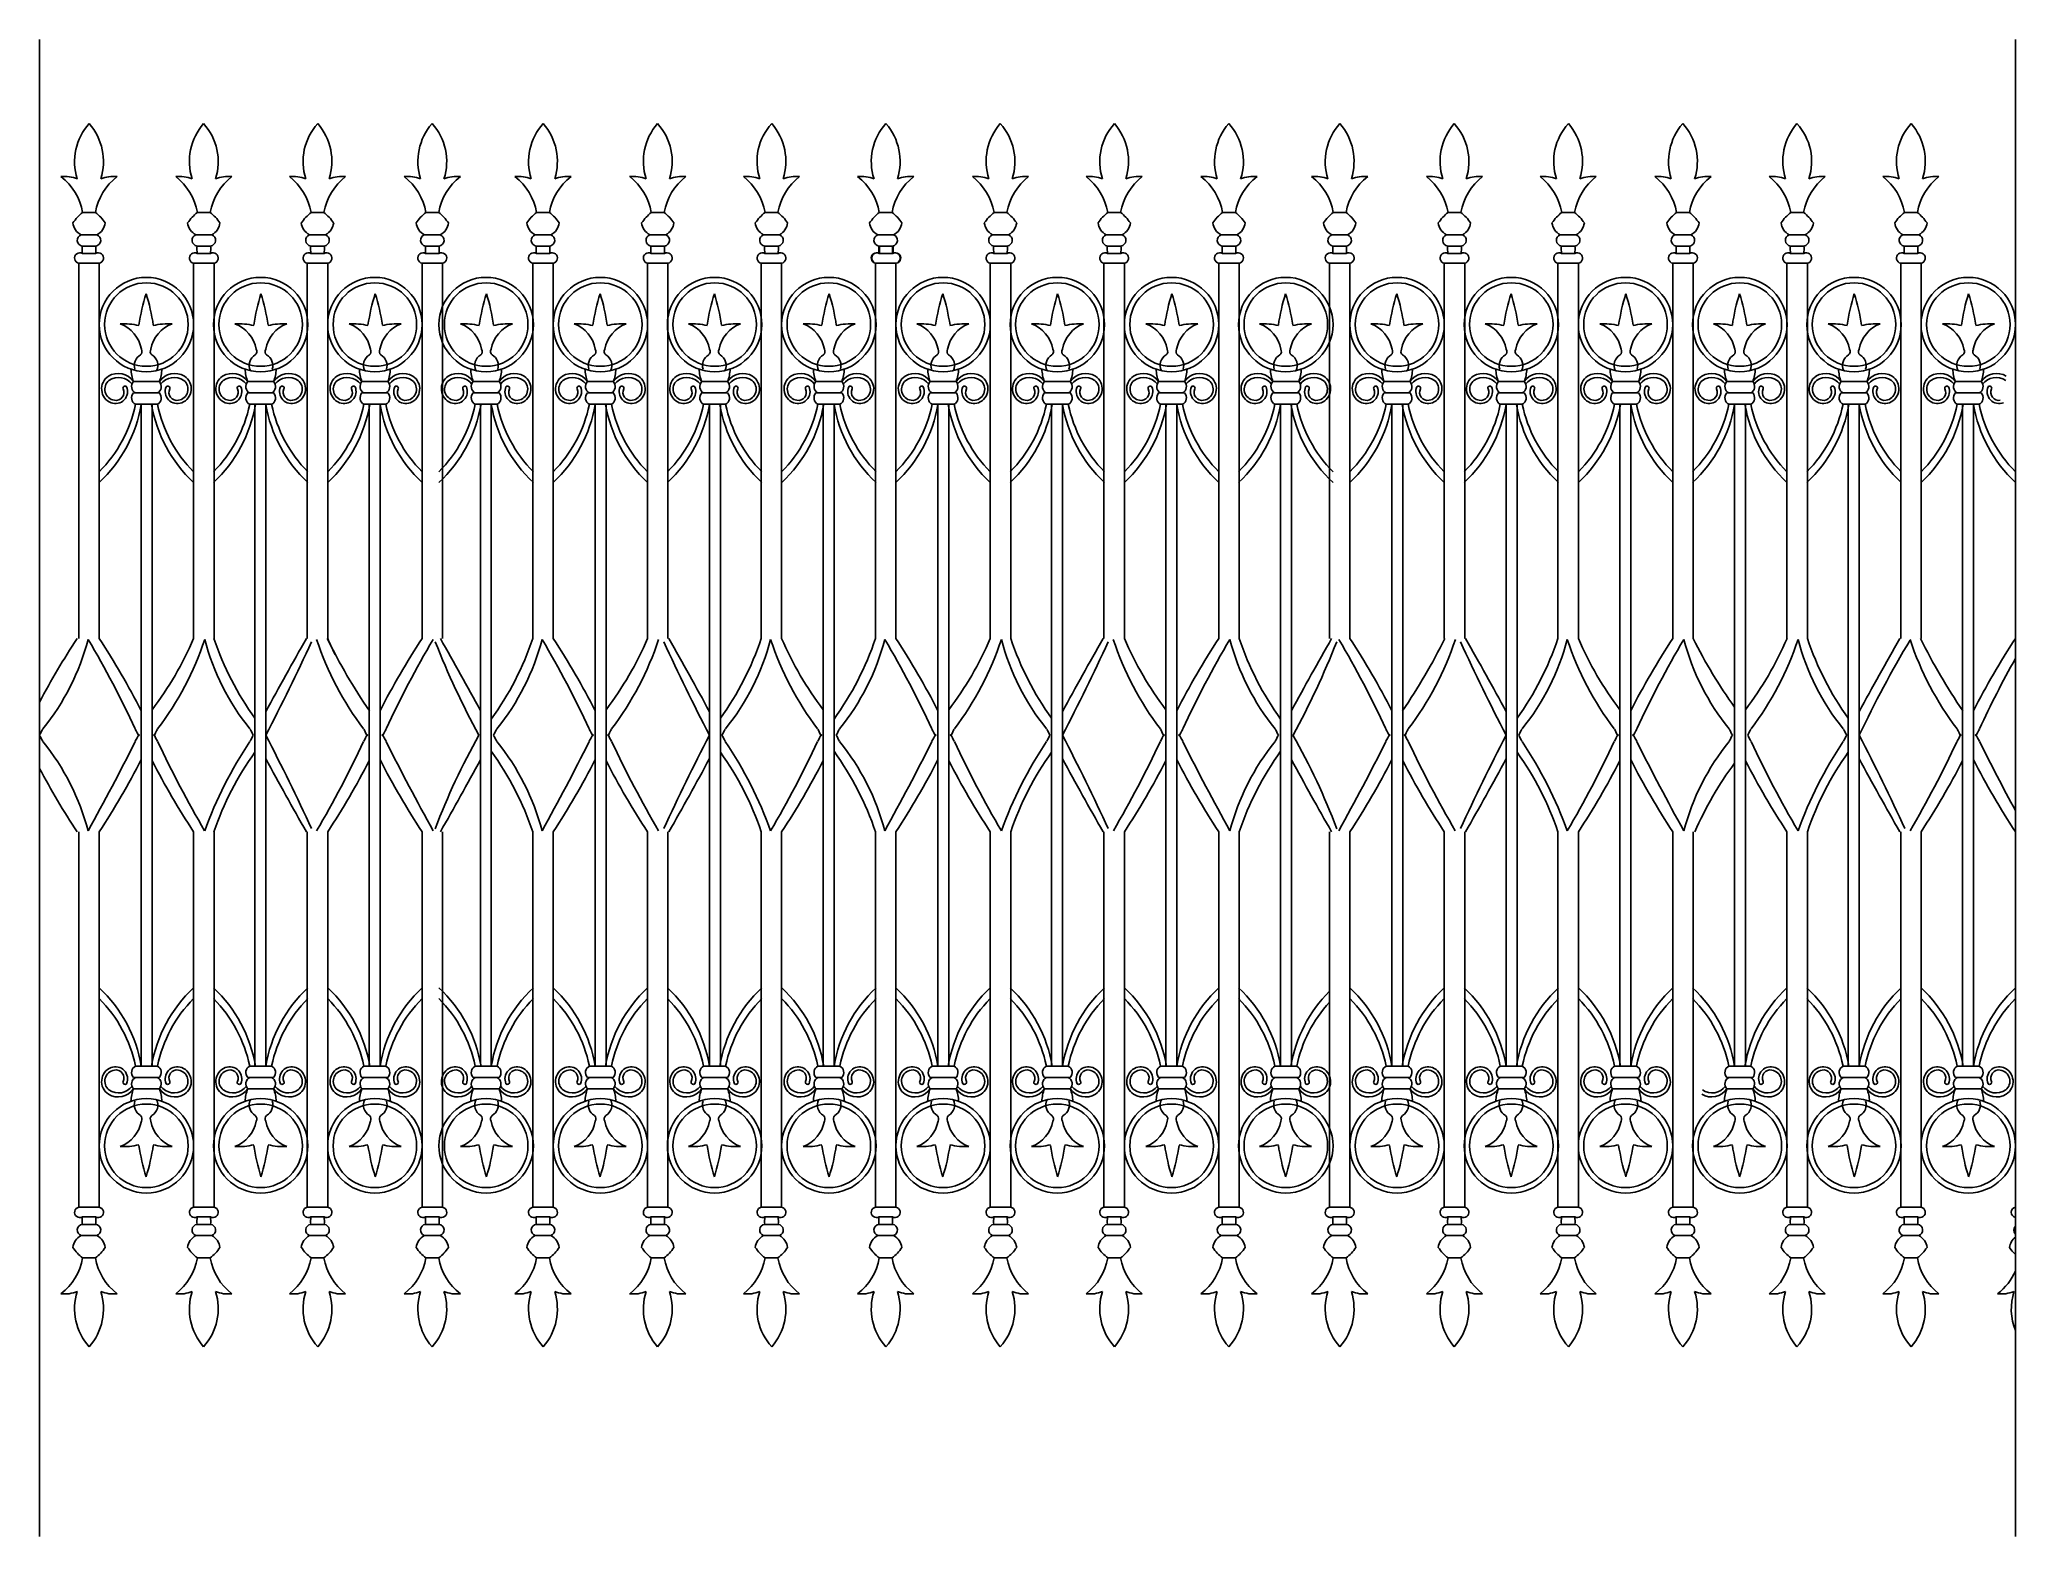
# Model space of a CAD drawing. Header units: metres. Extents: x 2809 to 4263, y 1706 to 2808.
import ezdxf

# ---------------------------------------------------------------- set-up
doc = ezdxf.new("R2010")
doc.units = ezdxf.units.M
for name, color, linetype in [('3', 3, 'Continuous'), ('4', 4, 'Continuous'), ('7', 7, 'Continuous')]:
    doc.layers.add(name, color=color, linetype=linetype)

msp = doc.modelspace()

# ---------------------------------------------------------------- linework, layer by layer
at = {"layer": '3'}
for p, q in [((2809.51, 1706.25), (2809.51, 2807.75)), ((4263.19, 1706.25), (4263.19, 2807.75)), ((2841.15, 2680.51), (2850.66, 2680.51)), ((2935.11, 2680.51), (2925.6, 2680.51)), ((3009.24, 2680.51), (3018.75, 2680.51)), ((3103.2, 2680.51), (3093.69, 2680.51)), ((3175.14, 2680.51), (3184.65, 2680.51)), ((3269.1, 2680.51), (3259.59, 2680.51)), ((3343.23, 2680.51), (3352.74, 2680.51)), ((3427.28, 2680.51), (3436.78, 2680.51)), ((3521.23, 2680.51), (3511.73, 2680.51)), ((3595.37, 2680.51), (3604.87, 2680.51)), ((3689.32, 2680.51), (3679.82, 2680.51)), ((3761.26, 2680.51), (3770.77, 2680.51)), ((3855.22, 2680.51), (3845.72, 2680.51)), ((3929.35, 2680.51), (3938.86, 2680.51)), ((4023.31, 2680.51), (4013.81, 2680.51)), ((4107.36, 2680.51), (4097.85, 2680.51)), ((4181.49, 2680.51), (4190.99, 2680.51)), ((2840.05, 2664.03), (2851.76, 2664.03)), ((2936.21, 2664.03), (2924.5, 2664.03)), ((3008.14, 2664.03), (3019.85, 2664.03)), ((3104.3, 2664.03), (3092.6, 2664.03)), ((3174.04, 2664.03), (3185.74, 2664.03)), ((3270.2, 2664.03), (3258.49, 2664.03)), ((3342.13, 2664.03), (3353.84, 2664.03)), ((3426.18, 2664.03), (3437.88, 2664.03)), ((3522.33, 2664.03), (3510.63, 2664.03)), ((3594.27, 2664.03), (3605.97, 2664.03)), ((3690.42, 2664.03), (3678.72, 2664.03)), ((3760.17, 2664.03), (3771.87, 2664.03)), ((3856.32, 2664.03), (3844.62, 2664.03)), ((3928.26, 2664.03), (3939.96, 2664.03)), ((4024.41, 2664.03), (4012.71, 2664.03)), ((4108.45, 2664.03), (4096.75, 2664.03)), ((4180.39, 2664.03), (4192.09, 2664.03)), ((2840.91, 2655.8), (2850.9, 2655.8)), ((2841.03, 2650.26), (2850.78, 2650.26)), ((2935.36, 2655.8), (2925.36, 2655.8)), ((2935.24, 2650.26), (2925.48, 2650.26)), ((3009, 2655.8), (3018.99, 2655.8)), ((3009.12, 2650.26), (3018.87, 2650.26)), ((3103.45, 2655.8), (3093.45, 2655.8)), ((3103.33, 2650.26), (3093.57, 2650.26)), ((3174.89, 2655.8), (3184.89, 2655.8)), ((3175.01, 2650.26), (3184.77, 2650.26)), ((3269.34, 2655.8), (3259.35, 2655.8)), ((3269.22, 2650.26), (3259.47, 2650.26)), ((3342.99, 2655.8), (3352.98, 2655.8)), ((3343.1, 2650.26), (3352.86, 2650.26)), ((3427.03, 2655.8), (3437.03, 2655.8)), ((3427.15, 2650.26), (3436.91, 2650.26)), ((3437.43, 2655.8), (3427.44, 2655.8)), ((3437.31, 2650.26), (3427.56, 2650.26)), ((3521.48, 2655.8), (3511.48, 2655.8)), ((3521.36, 2650.26), (3511.6, 2650.26)), ((3595.12, 2655.8), (3605.12, 2655.8)), ((3595.24, 2650.26), (3605, 2650.26)), ((3689.57, 2655.8), (3679.57, 2655.8)), ((3689.45, 2650.26), (3679.69, 2650.26)), ((3761.02, 2655.8), (3771.02, 2655.8)), ((3761.14, 2650.26), (3770.9, 2650.26)), ((3855.47, 2655.8), (3845.47, 2655.8)), ((3855.35, 2650.26), (3845.59, 2650.26)), ((3929.11, 2655.8), (3939.11, 2655.8)), ((3929.23, 2650.26), (3938.99, 2650.26)), ((4023.56, 2655.8), (4013.56, 2655.8)), ((4023.44, 2650.26), (4013.68, 2650.26)), ((4107.6, 2655.8), (4097.6, 2655.8)), ((4107.48, 2650.26), (4097.72, 2650.26)), ((4181.24, 2655.8), (4191.24, 2655.8)), ((4181.36, 2650.26), (4191.12, 2650.26)), ((2878.62, 2556.04), (2897.64, 2556.04)), ((2878.62, 2547.67), (2897.64, 2547.67)), ((2880.05, 2547.67), (2896.21, 2547.67)), ((2981.68, 2556.04), (2962.67, 2556.04)), ((2981.68, 2547.67), (2962.67, 2547.67)), ((2980.26, 2547.67), (2964.1, 2547.67)), ((3065.73, 2556.04), (3046.71, 2556.04)), ((3065.73, 2547.67), (3046.71, 2547.67)), ((3064.3, 2547.67), (3048.14, 2547.67)), ((3147.58, 2556.04), (3128.57, 2556.04)), ((3147.58, 2547.67), (3128.57, 2547.67)), ((3146.15, 2547.67), (3129.99, 2547.67)), ((3212.61, 2556.04), (3231.63, 2556.04)), ((3212.61, 2547.67), (3231.63, 2547.67)), ((3214.04, 2547.67), (3230.2, 2547.67)), ((3296.66, 2556.04), (3315.67, 2556.04)), ((3296.66, 2547.67), (3315.67, 2547.67)), ((3298.08, 2547.67), (3314.24, 2547.67)), ((3399.72, 2556.04), (3380.7, 2556.04)), ((3399.72, 2547.67), (3380.7, 2547.67)), ((3398.29, 2547.67), (3382.13, 2547.67)), ((3464.75, 2556.04), (3483.76, 2556.04)), ((3464.75, 2547.67), (3483.76, 2547.67)), ((3466.17, 2547.67), (3482.33, 2547.67)), ((3567.81, 2556.04), (3548.79, 2556.04)), ((3567.81, 2547.67), (3548.79, 2547.67)), ((3566.38, 2547.67), (3550.22, 2547.67)), ((3651.85, 2556.04), (3632.84, 2556.04)), ((3651.85, 2547.67), (3632.84, 2547.67)), ((3650.42, 2547.67), (3634.26, 2547.67)), ((3716.88, 2556.04), (3735.9, 2556.04)), ((3716.88, 2547.67), (3735.9, 2547.67)), ((3718.31, 2547.67), (3734.47, 2547.67)), ((3798.74, 2556.04), (3817.75, 2556.04)), ((3798.74, 2547.67), (3817.75, 2547.67)), ((3800.16, 2547.67), (3816.32, 2547.67)), ((3882.78, 2556.04), (3901.79, 2556.04)), ((3882.78, 2547.67), (3901.79, 2547.67)), ((3884.21, 2547.67), (3900.37, 2547.67)), ((3985.84, 2556.04), (3966.83, 2556.04)), ((3985.84, 2547.67), (3966.83, 2547.67)), ((3984.41, 2547.67), (3968.25, 2547.67)), ((4050.87, 2556.04), (4069.88, 2556.04)), ((4050.87, 2547.67), (4069.88, 2547.67)), ((4052.3, 2547.67), (4068.46, 2547.67)), ((4153.93, 2556.04), (4134.92, 2556.04)), ((4153.93, 2547.67), (4134.92, 2547.67)), ((4152.5, 2547.67), (4136.34, 2547.67)), ((4237.97, 2556.04), (4218.96, 2556.04)), ((4237.97, 2547.67), (4218.96, 2547.67)), ((4236.55, 2547.67), (4220.39, 2547.67)), ((2880.05, 2539.31), (2896.21, 2539.31)), ((2884.33, 2127.89), (2884.33, 2539.31)), ((2884.33, 2539.31), (2884.33, 2127.89)), ((2892.33, 2127.89), (2892.33, 2539.31)), ((2892.33, 2539.31), (2892.33, 2127.89)), ((2980.26, 2539.31), (2964.1, 2539.31)), ((2967.97, 2539.31), (2967.97, 2127.89)), ((2967.97, 2127.89), (2967.97, 2539.31)), ((2975.97, 2539.31), (2975.97, 2127.89)), ((2975.97, 2127.89), (2975.97, 2539.31)), ((3064.3, 2539.31), (3048.14, 2539.31)), ((3052.02, 2539.31), (3052.02, 2127.89)), ((3052.02, 2127.89), (3052.02, 2539.31)), ((3060.02, 2539.31), (3060.02, 2127.89)), ((3060.02, 2127.89), (3060.02, 2539.31)), ((3146.15, 2539.31), (3129.99, 2539.31)), ((3133.87, 2539.31), (3133.87, 2054.66)), ((3133.87, 2127.89), (3133.87, 2539.31)), ((3141.87, 2539.31), (3141.87, 2052.4)), ((3141.87, 2127.89), (3141.87, 2539.31)), ((3214.04, 2539.31), (3230.2, 2539.31)), ((3218.32, 2127.89), (3218.32, 2539.31)), ((3218.32, 2539.31), (3218.32, 2127.89)), ((3226.32, 2127.89), (3226.32, 2539.31)), ((3226.32, 2539.31), (3226.32, 2127.89)), ((3298.08, 2539.31), (3314.24, 2539.31)), ((3302.37, 2127.89), (3302.37, 2539.31)), ((3302.37, 2539.31), (3302.37, 2127.89)), ((3310.37, 2127.89), (3310.37, 2539.31)), ((3310.37, 2539.31), (3310.37, 2127.89)), ((3398.29, 2539.31), (3382.13, 2539.31)), ((3386.01, 2539.31), (3386.01, 2127.89)), ((3386.01, 2127.89), (3386.01, 2539.31)), ((3394.01, 2539.31), (3394.01, 2127.89)), ((3394.01, 2127.89), (3394.01, 2539.31)), ((3466.17, 2539.31), (3482.33, 2539.31)), ((3470.46, 2539.31), (3470.46, 2127.89)), ((3470.46, 2127.89), (3470.46, 2539.31)), ((3478.46, 2539.31), (3478.46, 2127.89)), ((3478.46, 2127.89), (3478.46, 2539.31)), ((3566.38, 2539.31), (3550.22, 2539.31)), ((3554.1, 2539.31), (3554.1, 2127.89)), ((3554.1, 2127.89), (3554.1, 2539.31)), ((3562.1, 2539.31), (3562.1, 2127.89)), ((3562.1, 2127.89), (3562.1, 2539.31)), ((3650.42, 2539.31), (3634.26, 2539.31)), ((3638.14, 2539.31), (3638.14, 2052.4)), ((3646.14, 2539.31), (3646.14, 2052.4)), ((3718.31, 2539.31), (3734.47, 2539.31)), ((3722.59, 2052.4), (3722.59, 2539.31)), ((3730.59, 2052.4), (3730.59, 2539.31)), ((3800.16, 2539.31), (3816.32, 2539.31)), ((3804.45, 2052.4), (3804.45, 2539.31)), ((3812.45, 2052.4), (3812.45, 2539.31)), ((3884.21, 2539.31), (3900.37, 2539.31)), ((3888.49, 2127.89), (3888.49, 2539.31)), ((3888.49, 2539.31), (3888.49, 2127.89)), ((3896.49, 2127.89), (3896.49, 2539.31)), ((3896.49, 2539.31), (3896.49, 2127.89)), ((3984.41, 2539.31), (3968.25, 2539.31)), ((3972.13, 2539.31), (3972.13, 2127.89)), ((3972.13, 2127.89), (3972.13, 2539.31)), ((3980.13, 2539.31), (3980.13, 2127.89)), ((3980.13, 2127.89), (3980.13, 2539.31)), ((4052.3, 2539.31), (4068.46, 2539.31)), ((4056.58, 2127.89), (4056.58, 2539.31)), ((4056.58, 2539.31), (4056.58, 2127.89)), ((4064.58, 2127.89), (4064.58, 2539.31)), ((4064.58, 2539.31), (4064.58, 2127.89)), ((4152.5, 2539.31), (4136.34, 2539.31)), ((4140.22, 2539.31), (4140.22, 2127.89)), ((4140.22, 2127.89), (4140.22, 2539.31)), ((4148.22, 2539.31), (4148.22, 2127.89)), ((4148.22, 2127.89), (4148.22, 2539.31)), ((4236.55, 2539.31), (4220.39, 2539.31)), ((4224.26, 2539.31), (4224.26, 2127.89)), ((4224.26, 2127.89), (4224.26, 2539.31)), ((4232.26, 2539.31), (4232.26, 2127.89)), ((4232.26, 2127.89), (4232.26, 2539.31)), ((2884.33, 2052.4), (2884.33, 2463.82)), ((2884.33, 2463.82), (2884.33, 2052.4)), ((2892.33, 2052.4), (2892.33, 2463.82)), ((2892.33, 2463.82), (2892.33, 2052.4)), ((2967.97, 2463.82), (2967.97, 2052.4)), ((2967.97, 2052.4), (2967.97, 2463.82)), ((2975.97, 2463.82), (2975.97, 2052.4)), ((2975.97, 2052.4), (2975.97, 2463.82)), ((3052.02, 2463.82), (3052.02, 2052.4)), ((3052.02, 2052.4), (3052.02, 2463.82)), ((3060.02, 2463.82), (3060.02, 2052.4)), ((3060.02, 2052.4), (3060.02, 2463.82)), ((3218.32, 2052.4), (3218.32, 2463.82)), ((3218.32, 2463.82), (3218.32, 2052.4)), ((3226.32, 2052.4), (3226.32, 2463.82)), ((3226.32, 2463.82), (3226.32, 2052.4)), ((3302.37, 2052.4), (3302.37, 2463.82)), ((3302.37, 2463.82), (3302.37, 2052.4)), ((3310.37, 2052.4), (3310.37, 2463.82)), ((3310.37, 2463.82), (3310.37, 2052.4)), ((3386.01, 2463.82), (3386.01, 2052.4)), ((3386.01, 2052.4), (3386.01, 2463.82)), ((3394.01, 2463.82), (3394.01, 2052.4)), ((3394.01, 2052.4), (3394.01, 2463.82)), ((3470.46, 2052.4), (3470.46, 2463.82)), ((3470.46, 2463.82), (3470.46, 2052.4)), ((3478.46, 2052.4), (3478.46, 2463.82)), ((3478.46, 2463.82), (3478.46, 2052.4)), ((3554.1, 2463.82), (3554.1, 2052.4)), ((3554.1, 2052.4), (3554.1, 2463.82)), ((3562.1, 2463.82), (3562.1, 2052.4)), ((3562.1, 2052.4), (3562.1, 2463.82)), ((3888.49, 2052.4), (3888.49, 2463.82)), ((3888.49, 2463.82), (3888.49, 2052.4)), ((3896.49, 2052.4), (3896.49, 2463.82)), ((3896.49, 2463.82), (3896.49, 2052.4)), ((3972.13, 2463.82), (3972.13, 2052.4)), ((3972.13, 2052.4), (3972.13, 2463.82)), ((3980.13, 2463.82), (3980.13, 2052.4)), ((3980.13, 2052.4), (3980.13, 2463.82)), ((4056.58, 2052.4), (4056.58, 2463.82)), ((4056.58, 2463.82), (4056.58, 2052.4)), ((4064.58, 2052.4), (4064.58, 2463.82)), ((4064.58, 2463.82), (4064.58, 2052.4)), ((4140.22, 2463.82), (4140.22, 2052.4)), ((4140.22, 2052.4), (4140.22, 2463.82)), ((4148.22, 2463.82), (4148.22, 2052.4)), ((4148.22, 2052.4), (4148.22, 2463.82)), ((4224.26, 2463.82), (4224.26, 2052.4)), ((4224.26, 2052.4), (4224.26, 2463.82)), ((4232.26, 2463.82), (4232.26, 2052.4)), ((4232.26, 2052.4), (4232.26, 2463.82)), ((2880.05, 2052.4), (2896.21, 2052.4)), ((2980.26, 2052.4), (2964.1, 2052.4)), ((3064.3, 2052.4), (3048.14, 2052.4)), ((3146.15, 2052.4), (3129.99, 2052.4)), ((3214.04, 2052.4), (3230.2, 2052.4)), ((3298.08, 2052.4), (3314.24, 2052.4)), ((3398.29, 2052.4), (3382.13, 2052.4)), ((3466.17, 2052.4), (3482.33, 2052.4)), ((3566.38, 2052.4), (3550.22, 2052.4)), ((3650.42, 2052.4), (3634.26, 2052.4)), ((3718.31, 2052.4), (3734.47, 2052.4)), ((3800.16, 2052.4), (3816.32, 2052.4)), ((3884.21, 2052.4), (3900.37, 2052.4)), ((3984.41, 2052.4), (3968.25, 2052.4)), ((4052.3, 2052.4), (4068.46, 2052.4)), ((4152.5, 2052.4), (4136.34, 2052.4)), ((4236.55, 2052.4), (4220.39, 2052.4)), ((2878.62, 2044.04), (2897.64, 2044.04)), ((2878.62, 2035.67), (2897.64, 2035.67)), ((2880.05, 2044.04), (2896.21, 2044.04)), ((2981.68, 2044.04), (2962.67, 2044.04)), ((2981.68, 2035.67), (2962.67, 2035.67)), ((2980.26, 2044.04), (2964.1, 2044.04)), ((3065.73, 2044.04), (3046.71, 2044.04)), ((3065.73, 2035.67), (3046.71, 2035.67)), ((3064.3, 2044.04), (3048.14, 2044.04)), ((3147.58, 2044.04), (3128.57, 2044.04)), ((3147.58, 2035.67), (3128.57, 2035.67)), ((3146.15, 2044.04), (3129.99, 2044.04)), ((3212.61, 2044.04), (3231.63, 2044.04)), ((3212.61, 2035.67), (3231.63, 2035.67)), ((3214.04, 2044.04), (3230.2, 2044.04)), ((3296.66, 2044.04), (3315.67, 2044.04)), ((3296.66, 2035.67), (3315.67, 2035.67)), ((3298.08, 2044.04), (3314.24, 2044.04)), ((3399.72, 2044.04), (3380.7, 2044.04)), ((3399.72, 2035.67), (3380.7, 2035.67)), ((3398.29, 2044.04), (3382.13, 2044.04)), ((3464.75, 2044.04), (3483.76, 2044.04)), ((3464.75, 2035.67), (3483.76, 2035.67)), ((3466.17, 2044.04), (3482.33, 2044.04)), ((3567.81, 2044.04), (3548.79, 2044.04)), ((3567.81, 2035.67), (3548.79, 2035.67)), ((3566.38, 2044.04), (3550.22, 2044.04)), ((3651.85, 2044.04), (3632.84, 2044.04)), ((3651.85, 2035.67), (3632.84, 2035.67)), ((3650.42, 2044.04), (3634.26, 2044.04)), ((3716.88, 2044.04), (3735.9, 2044.04)), ((3716.88, 2035.67), (3735.9, 2035.67)), ((3718.31, 2044.04), (3734.47, 2044.04)), ((3798.74, 2044.04), (3817.75, 2044.04)), ((3798.74, 2035.67), (3817.75, 2035.67)), ((3800.16, 2044.04), (3816.32, 2044.04)), ((3882.78, 2044.04), (3901.79, 2044.04)), ((3882.78, 2035.67), (3901.79, 2035.67)), ((3884.21, 2044.04), (3900.37, 2044.04)), ((3985.84, 2044.04), (3966.83, 2044.04)), ((3985.84, 2035.67), (3966.83, 2035.67)), ((3984.41, 2044.04), (3968.25, 2044.04)), ((4050.87, 2044.04), (4069.88, 2044.04)), ((4050.87, 2035.67), (4069.88, 2035.67)), ((4052.3, 2044.04), (4068.46, 2044.04)), ((4153.93, 2044.04), (4134.92, 2044.04)), ((4153.93, 2035.67), (4134.92, 2035.67)), ((4152.5, 2044.04), (4136.34, 2044.04)), ((4237.97, 2044.04), (4218.96, 2044.04)), ((4237.97, 2035.67), (4218.96, 2035.67)), ((4236.55, 2044.04), (4220.39, 2044.04)), ((2840.91, 1935.92), (2850.9, 1935.92)), ((2841.03, 1941.45), (2850.78, 1941.45)), ((2935.36, 1935.92), (2925.36, 1935.92)), ((2935.24, 1941.45), (2925.48, 1941.45)), ((3009, 1935.92), (3018.99, 1935.92)), ((3009.12, 1941.45), (3018.87, 1941.45)), ((3103.45, 1935.92), (3093.45, 1935.92)), ((3103.33, 1941.45), (3093.57, 1941.45)), ((3174.89, 1935.92), (3184.89, 1935.92)), ((3175.01, 1941.45), (3184.77, 1941.45)), ((3269.34, 1935.92), (3259.35, 1935.92)), ((3269.22, 1941.45), (3259.47, 1941.45)), ((3342.99, 1935.92), (3352.98, 1935.92)), ((3343.1, 1941.45), (3352.86, 1941.45)), ((3427.03, 1935.92), (3437.03, 1935.92)), ((3427.15, 1941.45), (3436.91, 1941.45)), ((3521.48, 1935.92), (3511.48, 1935.92)), ((3521.36, 1941.45), (3511.6, 1941.45)), ((3595.12, 1935.92), (3605.12, 1935.92)), ((3595.24, 1941.45), (3605, 1941.45)), ((3689.57, 1935.92), (3679.57, 1935.92)), ((3689.45, 1941.45), (3679.69, 1941.45)), ((3761.02, 1935.92), (3771.02, 1935.92)), ((3761.14, 1941.45), (3770.9, 1941.45)), ((3855.47, 1935.92), (3845.47, 1935.92)), ((3855.35, 1941.45), (3845.59, 1941.45)), ((3929.11, 1935.92), (3939.11, 1935.92)), ((3929.23, 1941.45), (3938.99, 1941.45)), ((4023.56, 1935.92), (4013.56, 1935.92)), ((4023.44, 1941.45), (4013.68, 1941.45)), ((4107.6, 1935.92), (4097.6, 1935.92)), ((4107.48, 1941.45), (4097.72, 1941.45)), ((4181.24, 1935.92), (4191.24, 1935.92)), ((4181.36, 1941.45), (4191.12, 1941.45)), ((2840.05, 1927.68), (2851.76, 1927.68)), ((2936.21, 1927.68), (2924.5, 1927.68)), ((3008.14, 1927.68), (3019.85, 1927.68)), ((3104.3, 1927.68), (3092.6, 1927.68)), ((3174.04, 1927.68), (3185.74, 1927.68)), ((3270.2, 1927.68), (3258.49, 1927.68)), ((3342.13, 1927.68), (3353.84, 1927.68)), ((3426.18, 1927.68), (3437.88, 1927.68)), ((3522.33, 1927.68), (3510.63, 1927.68)), ((3594.27, 1927.68), (3605.97, 1927.68)), ((3690.42, 1927.68), (3678.72, 1927.68)), ((3760.17, 1927.68), (3771.87, 1927.68)), ((3856.32, 1927.68), (3844.62, 1927.68)), ((3928.26, 1927.68), (3939.96, 1927.68)), ((4024.41, 1927.68), (4012.71, 1927.68)), ((4108.45, 1927.68), (4096.75, 1927.68)), ((4180.39, 1927.68), (4192.09, 1927.68)), ((2841.15, 1911.2), (2850.66, 1911.2)), ((2935.11, 1911.2), (2925.6, 1911.2)), ((3009.24, 1911.2), (3018.75, 1911.2)), ((3103.2, 1911.2), (3093.69, 1911.2)), ((3175.14, 1911.2), (3184.65, 1911.2)), ((3269.1, 1911.2), (3259.59, 1911.2)), ((3343.23, 1911.2), (3352.74, 1911.2)), ((3427.28, 1911.2), (3436.78, 1911.2)), ((3521.23, 1911.2), (3511.73, 1911.2)), ((3595.37, 1911.2), (3604.87, 1911.2)), ((3689.32, 1911.2), (3679.82, 1911.2)), ((3761.26, 1911.2), (3770.77, 1911.2)), ((3855.22, 1911.2), (3845.72, 1911.2)), ((3929.35, 1911.2), (3938.86, 1911.2)), ((4023.31, 1911.2), (4013.81, 1911.2)), ((4107.36, 1911.2), (4097.85, 1911.2)), ((4181.49, 1911.2), (4190.99, 1911.2))]:
    msp.add_line(p, q, dxfattribs=at)
for centre, radius in [((2888.13, 2598.01), 34.73), ((2972.18, 2598.01), 34.73), ((3056.22, 2598.01), 34.73), ((3138.07, 2598.01), 34.73), ((3222.12, 2598.01), 34.73), ((3306.16, 2598.01), 34.73), ((3390.21, 2598.01), 34.73), ((3474.25, 2598.01), 34.73), ((3558.3, 2598.01), 34.73), ((3642.34, 2598.01), 34.73), ((3726.39, 2598.01), 34.73), ((3808.24, 2598.01), 34.73), ((3892.29, 2598.01), 34.73), ((3976.33, 2598.01), 34.73), ((4060.38, 2598.01), 34.73), ((4144.42, 2598.01), 34.73), ((4228.47, 2598.01), 34.73), ((2888.13, 2598.01), 30.73), ((2972.18, 2598.01), 30.73), ((3056.22, 2598.01), 30.73), ((3138.07, 2598.01), 30.73), ((3222.12, 2598.01), 30.73), ((3306.16, 2598.01), 30.73), ((3390.21, 2598.01), 30.73), ((3474.25, 2598.01), 30.73), ((3558.3, 2598.01), 30.73), ((3642.34, 2598.01), 30.73), ((3726.39, 2598.01), 30.73), ((3808.24, 2598.01), 30.73), ((3892.29, 2598.01), 30.73), ((3976.33, 2598.01), 30.73), ((4060.38, 2598.01), 30.73), ((4144.42, 2598.01), 30.73), ((4228.47, 2598.01), 30.73), ((2888.13, 1993.7), 34.73), ((2888.13, 1993.7), 30.73), ((2972.18, 1993.7), 34.73), ((2972.18, 1993.7), 30.73), ((3056.22, 1993.7), 34.73), ((3056.22, 1993.7), 30.73), ((3138.07, 1993.7), 34.73), ((3138.07, 1993.7), 30.73), ((3222.12, 1993.7), 34.73), ((3222.12, 1993.7), 30.73), ((3306.16, 1993.7), 34.73), ((3306.16, 1993.7), 30.73), ((3390.21, 1993.7), 34.73), ((3390.21, 1993.7), 30.73), ((3474.25, 1993.7), 34.73), ((3474.25, 1993.7), 30.73), ((3558.3, 1993.7), 34.73), ((3558.3, 1993.7), 30.73), ((3642.34, 1993.7), 34.73), ((3642.34, 1993.7), 30.73), ((3726.39, 1993.7), 34.73), ((3726.39, 1993.7), 30.73), ((3808.24, 1993.7), 34.73), ((3808.24, 1993.7), 30.73), ((3892.29, 1993.7), 34.73), ((3892.29, 1993.7), 30.73), ((3976.33, 1993.7), 34.73), ((3976.33, 1993.7), 30.73), ((4060.38, 1993.7), 34.73), ((4060.38, 1993.7), 30.73), ((4144.42, 1993.7), 34.73), ((4144.42, 1993.7), 30.73), ((4228.47, 1993.7), 34.73), ((4228.47, 1993.7), 30.73)]:
    msp.add_circle(centre, radius, dxfattribs=at)
for centre, radius, start, end in [((3035.72, 2574.78), 154.78, 162.73, 171.5), ((2740.13, 2574.78), 154.78, 8.5, 17.27), ((3120.18, 2574.78), 154.78, 162.73, 171.5), ((2824.58, 2574.78), 154.78, 8.5, 17.27), ((3204.23, 2574.78), 154.78, 162.73, 171.5), ((2908.63, 2574.78), 154.78, 8.5, 17.27), ((3286.08, 2574.78), 154.78, 162.73, 171.5), ((2990.48, 2574.78), 154.78, 8.5, 17.27), ((3369.71, 2574.78), 154.78, 162.73, 171.5), ((3074.11, 2574.78), 154.78, 8.5, 17.27), ((3453.76, 2574.78), 154.78, 162.73, 171.5), ((3158.16, 2574.78), 154.78, 8.5, 17.27), ((3538.22, 2574.78), 154.78, 162.73, 171.5), ((3242.62, 2574.78), 154.78, 8.5, 17.27), ((3621.85, 2574.78), 154.78, 162.73, 171.5), ((3326.25, 2574.78), 154.78, 8.5, 17.27), ((3706.31, 2574.78), 154.78, 162.73, 171.5), ((3410.71, 2574.78), 154.78, 8.5, 17.27), ((3790.35, 2574.78), 154.78, 162.73, 171.5), ((3494.75, 2574.78), 154.78, 8.5, 17.27), ((3873.98, 2574.78), 154.78, 162.73, 171.5), ((3578.38, 2574.78), 154.78, 8.5, 17.27), ((3955.84, 2574.78), 154.78, 162.73, 171.5), ((3660.24, 2574.78), 154.78, 8.5, 17.27), ((4039.88, 2574.78), 154.78, 162.73, 171.5), ((3744.28, 2574.78), 154.78, 8.5, 17.27), ((4124.34, 2574.78), 154.78, 162.73, 171.5), ((3828.74, 2574.78), 154.78, 8.5, 17.27), ((4207.97, 2574.78), 154.78, 162.73, 171.5), ((3912.37, 2574.78), 154.78, 8.5, 17.27), ((4292.43, 2574.78), 154.78, 162.73, 171.5), ((3996.83, 2574.78), 154.78, 8.5, 17.27), ((4376.47, 2574.78), 154.78, 162.73, 171.5), ((4080.87, 2574.78), 154.78, 8.5, 17.27), ((2871.43, 2552.81), 45.79, 75.82, 93.3), ((2860.13, 2575.42), 24.67, 10.32, 69.46), ((2915.72, 2575.42), 24.67, 110.54, 169.68), ((2904.42, 2552.81), 45.79, 86.7, 104.18), ((2955.89, 2552.81), 45.79, 75.82, 93.3), ((2944.59, 2575.42), 24.67, 10.32, 69.46), ((3000.17, 2575.42), 24.67, 110.54, 169.68), ((2988.88, 2552.81), 45.79, 86.7, 104.18), ((3039.93, 2552.81), 45.79, 75.82, 93.3), ((3028.64, 2575.42), 24.67, 10.32, 69.46), ((3084.22, 2575.42), 24.67, 110.54, 169.68), ((3072.92, 2552.81), 45.79, 86.7, 104.18), ((3121.79, 2552.81), 45.79, 75.82, 93.3), ((3110.49, 2575.42), 24.67, 10.32, 69.46), ((3166.07, 2575.42), 24.67, 110.54, 169.68), ((3154.77, 2552.81), 45.79, 86.7, 104.18), ((3205.42, 2552.81), 45.79, 75.82, 93.3), ((3194.12, 2575.42), 24.67, 10.32, 69.46), ((3249.7, 2575.42), 24.67, 110.54, 169.68), ((3238.41, 2552.81), 45.79, 86.7, 104.18), ((3289.46, 2552.81), 45.79, 75.82, 93.3), ((3278.17, 2575.42), 24.67, 10.32, 69.46), ((3333.75, 2575.42), 24.67, 110.54, 169.68), ((3322.45, 2552.81), 45.79, 86.7, 104.18), ((3373.92, 2552.81), 45.79, 75.82, 93.3), ((3362.63, 2575.42), 24.67, 10.32, 69.46), ((3418.21, 2575.42), 24.67, 110.54, 169.68), ((3406.91, 2552.81), 45.79, 86.7, 104.18), ((3457.55, 2552.81), 45.79, 75.82, 93.3), ((3446.26, 2575.42), 24.67, 10.32, 69.46), ((3501.84, 2575.42), 24.67, 110.54, 169.68), ((3490.54, 2552.81), 45.79, 86.7, 104.18), ((3542.01, 2552.81), 45.79, 75.82, 93.3), ((3530.72, 2575.42), 24.67, 10.32, 69.46), ((3586.3, 2575.42), 24.67, 110.54, 169.68), ((3575, 2552.81), 45.79, 86.7, 104.18), ((3626.06, 2552.81), 45.79, 75.82, 93.3), ((3614.76, 2575.42), 24.67, 10.32, 69.46), ((3670.34, 2575.42), 24.67, 110.54, 169.68), ((3659.04, 2552.81), 45.79, 86.7, 104.18), ((3709.69, 2552.81), 45.79, 75.82, 93.3), ((3698.39, 2575.42), 24.67, 10.32, 69.46), ((3753.97, 2575.42), 24.67, 110.54, 169.68), ((3742.68, 2552.81), 45.79, 86.7, 104.18), ((3791.54, 2552.81), 45.79, 75.82, 93.3), ((3780.25, 2575.42), 24.67, 10.32, 69.46), ((3835.83, 2575.42), 24.67, 110.54, 169.68), ((3824.53, 2552.81), 45.79, 86.7, 104.18), ((3875.59, 2552.81), 45.79, 75.82, 93.3), ((3864.29, 2575.42), 24.67, 10.32, 69.46), ((3919.87, 2575.42), 24.67, 110.54, 169.68), ((3908.57, 2552.81), 45.79, 86.7, 104.18), ((3960.04, 2552.81), 45.79, 75.82, 93.3), ((3948.75, 2575.42), 24.67, 10.32, 69.46), ((4004.33, 2575.42), 24.67, 110.54, 169.68), ((3993.03, 2552.81), 45.79, 86.7, 104.18), ((4043.68, 2552.81), 45.79, 75.82, 93.3), ((4032.38, 2575.42), 24.67, 10.32, 69.46), ((4087.96, 2575.42), 24.67, 110.54, 169.68), ((4076.67, 2552.81), 45.79, 86.7, 104.18), ((4128.14, 2552.81), 45.79, 75.82, 93.3), ((4116.84, 2575.42), 24.67, 10.32, 69.46), ((4172.42, 2575.42), 24.67, 110.54, 169.68), ((4161.12, 2552.81), 45.79, 86.7, 104.18), ((4212.18, 2552.81), 45.79, 75.82, 93.3), ((4200.88, 2575.42), 24.67, 10.32, 69.46), ((4256.46, 2575.42), 24.67, 110.54, 169.68), ((4245.17, 2552.81), 45.79, 86.7, 104.18), ((2888.22, 2567.85), 9.01, 119.75, 197.92), ((2881.62, 2578.14), 3.26, 310.64, 31.41), ((2894.23, 2578.14), 3.26, 148.59, 229.36), ((2887.76, 2568), 8.81, 333.59, 60.47), ((2972.54, 2568), 8.81, 119.53, 206.41), ((2966.08, 2578.14), 3.26, 310.64, 31.41), ((2978.69, 2578.14), 3.26, 148.59, 229.36), ((2972.09, 2567.85), 9.01, 342.08, 60.25), ((3056.59, 2568), 8.81, 119.53, 206.41), ((3050.12, 2578.14), 3.26, 310.64, 31.41), ((3062.73, 2578.14), 3.26, 148.59, 229.36), ((3056.14, 2567.85), 9.01, 342.08, 60.25), ((3138.44, 2568), 8.81, 119.53, 206.41), ((3131.98, 2578.14), 3.26, 310.64, 31.41), ((3144.58, 2578.14), 3.26, 148.59, 229.36), ((3137.99, 2567.85), 9.01, 342.08, 60.25), ((3222.2, 2567.85), 9.01, 119.75, 197.92), ((3215.61, 2578.14), 3.26, 310.64, 31.41), ((3228.22, 2578.14), 3.26, 148.59, 229.36), ((3221.75, 2568), 8.81, 333.59, 60.47), ((3306.25, 2567.85), 9.01, 119.75, 197.92), ((3299.65, 2578.14), 3.26, 310.64, 31.41), ((3312.26, 2578.14), 3.26, 148.59, 229.36), ((3305.8, 2568), 8.81, 333.59, 60.47), ((3390.58, 2568), 8.81, 119.53, 206.41), ((3384.11, 2578.14), 3.26, 310.64, 31.41), ((3396.72, 2578.14), 3.26, 148.59, 229.36), ((3390.12, 2567.85), 9.01, 342.08, 60.25), ((3474.34, 2567.85), 9.01, 119.75, 197.92), ((3467.74, 2578.14), 3.26, 310.64, 31.41), ((3480.35, 2578.14), 3.26, 148.59, 229.36), ((3473.89, 2568), 8.81, 333.59, 60.47), ((3558.67, 2568), 8.81, 119.53, 206.41), ((3552.2, 2578.14), 3.26, 310.64, 31.41), ((3564.81, 2578.14), 3.26, 148.59, 229.36), ((3558.21, 2567.85), 9.01, 342.08, 60.25), ((3642.71, 2568), 8.81, 119.53, 206.41), ((3636.25, 2578.14), 3.26, 310.64, 31.41), ((3648.85, 2578.14), 3.26, 148.59, 229.36), ((3642.26, 2567.85), 9.01, 342.08, 60.25), ((3726.47, 2567.85), 9.01, 119.75, 197.92), ((3719.88, 2578.14), 3.26, 310.64, 31.41), ((3732.49, 2578.14), 3.26, 148.59, 229.36), ((3726.02, 2568), 8.81, 333.59, 60.47), ((3808.33, 2567.85), 9.01, 119.75, 197.92), ((3801.73, 2578.14), 3.26, 310.64, 31.41), ((3814.34, 2578.14), 3.26, 148.59, 229.36), ((3807.87, 2568), 8.81, 333.59, 60.47), ((3892.37, 2567.85), 9.01, 119.75, 197.92), ((3885.78, 2578.14), 3.26, 310.64, 31.41), ((3898.38, 2578.14), 3.26, 148.59, 229.36), ((3891.92, 2568), 8.81, 333.59, 60.47), ((3976.7, 2568), 8.81, 119.53, 206.41), ((3970.24, 2578.14), 3.26, 310.64, 31.41), ((3982.84, 2578.14), 3.26, 148.59, 229.36), ((3976.25, 2567.85), 9.01, 342.08, 60.25), ((4060.46, 2567.85), 9.01, 119.75, 197.92), ((4053.87, 2578.14), 3.26, 310.64, 31.41), ((4066.47, 2578.14), 3.26, 148.59, 229.36), ((4060.01, 2568), 8.81, 333.59, 60.47), ((4144.79, 2568), 8.81, 119.53, 206.41), ((4138.33, 2578.14), 3.26, 310.64, 31.41), ((4150.93, 2578.14), 3.26, 148.59, 229.36), ((4144.34, 2567.85), 9.01, 342.08, 60.25), ((4228.84, 2568), 8.81, 119.53, 206.41), ((4222.37, 2578.14), 3.26, 310.64, 31.41), ((4234.98, 2578.14), 3.26, 148.59, 229.36), ((4228.38, 2567.85), 9.01, 342.08, 60.25), ((2866.24, 2550.73), 11.08, 123.29, 248.26), ((2867.32, 2548.37), 13.66, 34.16, 121.66), ((2867.63, 2546.51), 12.57, 37.02, 124.07), ((2908.94, 2548.37), 13.66, 58.34, 145.84), ((2908.63, 2546.51), 12.57, 55.93, 142.98), ((2910.03, 2550.73), 11.08, 291.74, 56.71), ((2950.28, 2550.73), 11.08, 123.29, 248.26), ((2951.37, 2548.37), 13.66, 34.16, 121.66), ((2951.68, 2546.51), 12.57, 37.02, 124.07), ((2992.99, 2548.37), 13.66, 58.34, 145.84), ((2992.67, 2546.51), 12.57, 55.93, 142.98), ((2994.07, 2550.73), 11.08, 291.74, 56.71), ((2994.07, 2550.73), 11.08, 291.74, 56.71), ((3034.33, 2550.73), 11.08, 123.29, 248.26), ((3035.41, 2548.37), 13.66, 34.16, 121.66), ((3035.72, 2546.51), 12.57, 37.02, 124.07), ((3077.03, 2548.37), 13.66, 58.34, 145.84), ((3076.72, 2546.51), 12.57, 55.93, 142.98), ((3078.12, 2550.73), 11.08, 291.74, 56.71), ((3116.18, 2550.73), 11.08, 123.29, 248.26), ((3117.26, 2548.37), 13.66, 34.16, 121.66), ((3117.58, 2546.51), 12.57, 37.02, 124.07), ((3158.88, 2548.37), 13.66, 58.34, 145.84), ((3158.57, 2546.51), 12.57, 55.93, 142.98), ((3159.97, 2550.73), 11.08, 291.74, 56.71), ((3200.22, 2550.73), 11.08, 123.29, 248.26), ((3201.31, 2548.37), 13.66, 34.16, 121.66), ((3201.62, 2546.51), 12.57, 37.02, 124.07), ((3242.93, 2548.37), 13.66, 58.34, 145.84), ((3242.62, 2546.51), 12.57, 55.93, 142.98), ((3244.01, 2550.73), 11.08, 291.74, 56.71), ((3284.27, 2550.73), 11.08, 123.29, 248.26), ((3284.27, 2550.73), 11.08, 123.29, 248.26), ((3285.35, 2548.37), 13.66, 34.16, 121.66), ((3285.67, 2546.51), 12.57, 37.02, 124.07), ((3326.97, 2548.37), 13.66, 58.34, 145.84), ((3326.66, 2546.51), 12.57, 55.93, 142.98), ((3328.06, 2550.73), 11.08, 291.74, 56.71), ((3368.31, 2550.73), 11.08, 123.29, 248.26), ((3369.4, 2548.37), 13.66, 34.16, 121.66), ((3369.71, 2546.51), 12.57, 37.02, 124.07), ((3411.02, 2548.37), 13.66, 58.34, 145.84), ((3410.71, 2546.51), 12.57, 55.93, 142.98), ((3412.1, 2550.73), 11.08, 291.74, 56.71), ((3452.36, 2550.73), 11.08, 123.29, 248.26), ((3453.44, 2548.37), 13.66, 34.16, 121.66), ((3453.76, 2546.51), 12.57, 37.02, 124.07), ((3495.06, 2548.37), 13.66, 58.34, 145.84), ((3494.75, 2546.51), 12.57, 55.93, 142.98), ((3496.15, 2550.73), 11.08, 291.74, 56.71), ((3536.4, 2550.73), 11.08, 123.29, 248.26), ((3537.49, 2548.37), 13.66, 34.16, 121.66), ((3537.8, 2546.51), 12.57, 37.02, 124.07), ((3579.11, 2548.37), 13.66, 58.34, 145.84), ((3578.8, 2546.51), 12.57, 55.93, 142.98), ((3580.19, 2550.73), 11.08, 291.74, 56.71), ((3580.19, 2550.73), 11.08, 291.74, 56.71), ((3620.45, 2550.73), 11.08, 123.29, 248.26), ((3621.53, 2548.37), 13.66, 34.16, 121.66), ((3621.85, 2546.51), 12.57, 37.02, 124.07), ((3663.15, 2548.37), 13.66, 58.34, 145.84), ((3662.84, 2546.51), 12.57, 55.93, 142.98), ((3664.24, 2550.73), 11.08, 291.74, 56.71), ((3704.49, 2550.73), 11.08, 123.29, 248.26), ((3705.58, 2548.37), 13.66, 34.16, 121.66), ((3705.89, 2546.51), 12.57, 37.02, 124.07), ((3747.2, 2548.37), 13.66, 58.34, 145.84), ((3746.89, 2546.51), 12.57, 55.93, 142.98), ((3748.28, 2550.73), 11.08, 291.74, 56.71), ((3786.35, 2550.73), 11.08, 123.29, 248.26), ((3787.43, 2548.37), 13.66, 34.16, 121.66), ((3787.75, 2546.51), 12.57, 37.02, 124.07), ((3829.05, 2548.37), 13.66, 58.34, 145.84), ((3828.74, 2546.51), 12.57, 55.93, 142.98), ((3830.14, 2550.73), 11.08, 291.74, 56.71), ((3870.39, 2550.73), 11.08, 123.29, 248.26), ((3870.39, 2550.73), 11.08, 123.29, 248.26), ((3871.48, 2548.37), 13.66, 34.16, 121.66), ((3871.79, 2546.51), 12.57, 37.02, 124.07), ((3913.1, 2548.37), 13.66, 58.34, 145.84), ((3912.78, 2546.51), 12.57, 55.93, 142.98), ((3914.18, 2550.73), 11.08, 291.74, 56.71), ((3954.44, 2550.73), 11.08, 123.29, 248.26), ((3955.52, 2548.37), 13.66, 34.16, 121.66), ((3955.84, 2546.51), 12.57, 37.02, 124.07), ((3997.14, 2548.37), 13.66, 58.34, 145.84), ((3996.83, 2546.51), 12.57, 55.93, 142.98), ((3998.23, 2550.73), 11.08, 291.74, 56.71), ((4038.48, 2550.73), 11.08, 123.29, 248.26), ((4039.57, 2548.37), 13.66, 34.16, 121.66), ((4039.88, 2546.51), 12.57, 37.02, 124.07), ((4081.19, 2548.37), 13.66, 58.34, 145.84), ((4080.87, 2546.51), 12.57, 55.93, 142.98), ((4082.27, 2550.73), 11.08, 291.74, 56.71), ((4122.53, 2550.73), 11.08, 123.29, 248.26), ((4123.61, 2548.37), 13.66, 34.16, 121.66), ((4123.93, 2546.51), 12.57, 37.02, 124.07), ((4165.23, 2548.37), 13.66, 58.34, 145.84), ((4164.92, 2546.51), 12.57, 55.93, 142.98), ((4166.32, 2550.73), 11.08, 291.74, 56.71), ((4166.32, 2550.73), 11.08, 291.74, 56.71), ((4206.57, 2550.73), 11.08, 123.29, 248.26), ((4207.66, 2548.37), 13.66, 34.16, 121.66), ((4207.97, 2546.51), 12.57, 37.02, 124.07), ((4249.28, 2548.37), 13.66, 58.34, 145.84), ((4248.96, 2546.51), 12.57, 55.93, 142.98), ((2865.86, 2550.48), 8.31, 129.27, 261.16), ((2865.34, 2548.78), 8.94, 248.94, 23.19), ((2865.64, 2548.1), 5.93, 259.68, 25.62), ((2872.43, 2551.23), 1.56, 43.45, 201.4), ((2882.58, 2552.41), 5.37, 137.51, 241.85), ((2882.58, 2544.05), 5.37, 137.51, 241.85), ((2893.68, 2552.41), 5.37, 298.15, 42.49), ((2893.68, 2544.05), 5.37, 298.15, 42.49), ((2910.92, 2548.78), 8.94, 156.81, 291.06), ((2903.83, 2551.23), 1.56, 338.6, 136.55), ((2910.62, 2548.1), 5.93, 154.38, 280.32), ((2910.41, 2550.48), 8.31, 278.84, 50.73), ((2949.9, 2550.48), 8.31, 129.27, 261.16), ((2949.39, 2548.78), 8.94, 248.94, 23.19), ((2949.68, 2548.1), 5.93, 259.68, 25.62), ((2956.48, 2551.23), 1.56, 43.45, 201.4), ((2966.63, 2552.41), 5.37, 137.51, 241.85), ((2966.63, 2544.05), 5.37, 137.51, 241.85), ((2977.72, 2552.41), 5.37, 298.15, 42.49), ((2977.72, 2544.05), 5.37, 298.15, 42.49), ((2994.96, 2548.78), 8.94, 156.81, 291.06), ((2994.96, 2548.78), 8.94, 156.81, 291.06), ((2987.87, 2551.23), 1.56, 338.6, 136.55), ((2987.87, 2551.23), 1.56, 338.6, 136.55), ((2994.67, 2548.1), 5.93, 154.38, 280.32), ((2994.67, 2548.1), 5.93, 154.38, 280.32), ((2994.45, 2550.48), 8.31, 278.84, 50.73), ((2994.45, 2550.48), 8.31, 278.84, 50.73), ((3033.95, 2550.48), 8.31, 129.27, 261.16), ((3033.43, 2548.78), 8.94, 248.94, 23.19), ((3033.73, 2548.1), 5.93, 259.68, 25.62), ((3040.52, 2551.23), 1.56, 43.45, 201.4), ((3050.67, 2552.41), 5.37, 137.51, 241.85), ((3050.67, 2544.05), 5.37, 137.51, 241.85), ((3061.77, 2552.41), 5.37, 298.15, 42.49), ((3061.77, 2544.05), 5.37, 298.15, 42.49), ((3079.01, 2548.78), 8.94, 156.81, 291.06), ((3071.92, 2551.23), 1.56, 338.6, 136.55), ((3078.71, 2548.1), 5.93, 154.38, 280.32), ((3078.5, 2550.48), 8.31, 278.84, 50.73), ((3115.8, 2550.48), 8.31, 129.27, 261.16), ((3115.29, 2548.78), 8.94, 248.94, 23.19), ((3115.58, 2548.1), 5.93, 259.68, 25.62), ((3122.38, 2551.23), 1.56, 43.45, 201.4), ((3132.53, 2552.41), 5.37, 137.51, 241.85), ((3132.53, 2544.05), 5.37, 137.51, 241.85), ((3143.62, 2552.41), 5.37, 298.15, 42.49), ((3143.62, 2544.05), 5.37, 298.15, 42.49), ((3160.86, 2548.78), 8.94, 156.81, 291.06), ((3153.77, 2551.23), 1.56, 338.6, 136.55), ((3160.57, 2548.1), 5.93, 154.38, 280.32), ((3160.35, 2550.48), 8.31, 278.84, 50.73), ((3199.84, 2550.48), 8.31, 129.27, 261.16), ((3199.33, 2548.78), 8.94, 248.94, 23.19), ((3199.63, 2548.1), 5.93, 259.68, 25.62), ((3206.42, 2551.23), 1.56, 43.45, 201.4), ((3216.57, 2552.41), 5.37, 137.51, 241.85), ((3216.57, 2544.05), 5.37, 137.51, 241.85), ((3227.67, 2552.41), 5.37, 298.15, 42.49), ((3227.67, 2544.05), 5.37, 298.15, 42.49), ((3244.91, 2548.78), 8.94, 156.81, 291.06), ((3237.82, 2551.23), 1.56, 338.6, 136.55), ((3244.61, 2548.1), 5.93, 154.38, 280.32), ((3244.39, 2550.48), 8.31, 278.84, 50.73), ((3283.89, 2550.48), 8.31, 129.27, 261.16), ((3283.89, 2550.48), 8.31, 129.27, 261.16), ((3283.38, 2548.78), 8.94, 248.94, 23.19), ((3283.38, 2548.78), 8.94, 248.94, 23.19), ((3283.67, 2548.1), 5.93, 259.68, 25.62), ((3283.67, 2548.1), 5.93, 259.68, 25.62), ((3290.47, 2551.23), 1.56, 43.45, 201.4), ((3290.47, 2551.23), 1.56, 43.45, 201.4), ((3300.62, 2552.41), 5.37, 137.51, 241.85), ((3300.62, 2544.05), 5.37, 137.51, 241.85), ((3311.71, 2552.41), 5.37, 298.15, 42.49), ((3311.71, 2544.05), 5.37, 298.15, 42.49), ((3328.95, 2548.78), 8.94, 156.81, 291.06), ((3321.86, 2551.23), 1.56, 338.6, 136.55), ((3328.66, 2548.1), 5.93, 154.38, 280.32), ((3328.44, 2550.48), 8.31, 278.84, 50.73), ((3367.93, 2550.48), 8.31, 129.27, 261.16), ((3367.42, 2548.78), 8.94, 248.94, 23.19), ((3367.72, 2548.1), 5.93, 259.68, 25.62), ((3374.51, 2551.23), 1.56, 43.45, 201.4), ((3384.66, 2552.41), 5.37, 137.51, 241.85), ((3384.66, 2544.05), 5.37, 137.51, 241.85), ((3395.76, 2552.41), 5.37, 298.15, 42.49), ((3395.76, 2544.05), 5.37, 298.15, 42.49), ((3413, 2548.78), 8.94, 156.81, 291.06), ((3405.91, 2551.23), 1.56, 338.6, 136.55), ((3412.7, 2548.1), 5.93, 154.38, 280.32), ((3412.48, 2550.48), 8.31, 278.84, 50.73), ((3451.98, 2550.48), 8.31, 129.27, 261.16), ((3451.47, 2548.78), 8.94, 248.94, 23.19), ((3451.76, 2548.1), 5.93, 259.68, 25.62), ((3458.56, 2551.23), 1.56, 43.45, 201.4), ((3468.71, 2552.41), 5.37, 137.51, 241.85), ((3468.71, 2544.05), 5.37, 137.51, 241.85), ((3479.8, 2552.41), 5.37, 298.15, 42.49), ((3479.8, 2544.05), 5.37, 298.15, 42.49), ((3497.04, 2548.78), 8.94, 156.81, 291.06), ((3489.95, 2551.23), 1.56, 338.6, 136.55), ((3496.75, 2548.1), 5.93, 154.38, 280.32), ((3496.53, 2550.48), 8.31, 278.84, 50.73), ((3536.02, 2550.48), 8.31, 129.27, 261.16), ((3535.51, 2548.78), 8.94, 248.94, 23.19), ((3535.81, 2548.1), 5.93, 259.68, 25.62), ((3542.6, 2551.23), 1.56, 43.45, 201.4), ((3552.75, 2552.41), 5.37, 137.51, 241.85), ((3552.75, 2544.05), 5.37, 137.51, 241.85), ((3563.85, 2552.41), 5.37, 298.15, 42.49), ((3563.85, 2544.05), 5.37, 298.15, 42.49), ((3581.09, 2548.78), 8.94, 156.81, 291.06), ((3581.09, 2548.78), 8.94, 156.81, 291.06), ((3574, 2551.23), 1.56, 338.6, 136.55), ((3574, 2551.23), 1.56, 338.6, 136.55), ((3580.79, 2548.1), 5.93, 154.38, 280.32), ((3580.79, 2548.1), 5.93, 154.38, 280.32), ((3580.58, 2550.48), 8.31, 278.84, 50.73), ((3580.58, 2550.48), 8.31, 278.84, 50.73), ((3620.07, 2550.48), 8.31, 129.27, 261.16), ((3619.56, 2548.78), 8.94, 248.94, 23.19), ((3619.85, 2548.1), 5.93, 259.68, 25.62), ((3626.65, 2551.23), 1.56, 43.45, 201.4), ((3636.8, 2552.41), 5.37, 137.51, 241.85), ((3636.8, 2544.05), 5.37, 137.51, 241.85), ((3647.89, 2552.41), 5.37, 298.15, 42.49), ((3647.89, 2544.05), 5.37, 298.15, 42.49), ((3665.13, 2548.78), 8.94, 156.81, 291.06), ((3658.04, 2551.23), 1.56, 338.6, 136.55), ((3664.84, 2548.1), 5.93, 154.38, 280.32), ((3664.62, 2550.48), 8.31, 278.84, 50.73), ((3704.11, 2550.48), 8.31, 129.27, 261.16), ((3703.6, 2548.78), 8.94, 248.94, 23.19), ((3703.9, 2548.1), 5.93, 259.68, 25.62), ((3710.69, 2551.23), 1.56, 43.45, 201.4), ((3720.84, 2552.41), 5.37, 137.51, 241.85), ((3720.84, 2544.05), 5.37, 137.51, 241.85), ((3731.94, 2552.41), 5.37, 298.15, 42.49), ((3731.94, 2544.05), 5.37, 298.15, 42.49), ((3749.18, 2548.78), 8.94, 156.81, 291.06), ((3742.09, 2551.23), 1.56, 338.6, 136.55), ((3748.88, 2548.1), 5.93, 154.38, 280.32), ((3748.67, 2550.48), 8.31, 278.84, 50.73), ((3785.97, 2550.48), 8.31, 129.27, 261.16), ((3785.46, 2548.78), 8.94, 248.94, 23.19), ((3785.75, 2548.1), 5.93, 259.68, 25.62), ((3792.55, 2551.23), 1.56, 43.45, 201.4), ((3802.7, 2552.41), 5.37, 137.51, 241.85), ((3802.7, 2544.05), 5.37, 137.51, 241.85), ((3813.79, 2552.41), 5.37, 298.15, 42.49), ((3813.79, 2544.05), 5.37, 298.15, 42.49), ((3831.03, 2548.78), 8.94, 156.81, 291.06), ((3823.94, 2551.23), 1.56, 338.6, 136.55), ((3830.73, 2548.1), 5.93, 154.38, 280.32), ((3830.52, 2550.48), 8.31, 278.84, 50.73), ((3870.01, 2550.48), 8.31, 129.27, 261.16), ((3870.01, 2550.48), 8.31, 129.27, 261.16), ((3869.5, 2548.78), 8.94, 248.94, 23.19), ((3869.5, 2548.78), 8.94, 248.94, 23.19), ((3869.8, 2548.1), 5.93, 259.68, 25.62), ((3869.8, 2548.1), 5.93, 259.68, 25.62), ((3876.59, 2551.23), 1.56, 43.45, 201.4), ((3876.59, 2551.23), 1.56, 43.45, 201.4), ((3886.74, 2552.41), 5.37, 137.51, 241.85), ((3886.74, 2544.05), 5.37, 137.51, 241.85), ((3897.83, 2552.41), 5.37, 298.15, 42.49), ((3897.83, 2544.05), 5.37, 298.15, 42.49), ((3915.07, 2548.78), 8.94, 156.81, 291.06), ((3907.98, 2551.23), 1.56, 338.6, 136.55), ((3914.78, 2548.1), 5.93, 154.38, 280.32), ((3914.56, 2550.48), 8.31, 278.84, 50.73), ((3954.06, 2550.48), 8.31, 129.27, 261.16), ((3953.55, 2548.78), 8.94, 248.94, 23.19), ((3953.84, 2548.1), 5.93, 259.68, 25.62), ((3960.64, 2551.23), 1.56, 43.45, 201.4), ((3970.79, 2552.41), 5.37, 137.51, 241.85), ((3970.79, 2544.05), 5.37, 137.51, 241.85), ((3981.88, 2552.41), 5.37, 298.15, 42.49), ((3981.88, 2544.05), 5.37, 298.15, 42.49), ((3999.12, 2548.78), 8.94, 156.81, 291.06), ((3992.03, 2551.23), 1.56, 338.6, 136.55), ((3998.82, 2548.1), 5.93, 154.38, 280.32), ((3998.61, 2550.48), 8.31, 278.84, 50.73), ((4038.1, 2550.48), 8.31, 129.27, 261.16), ((4037.59, 2548.78), 8.94, 248.94, 23.19), ((4037.89, 2548.1), 5.93, 259.68, 25.62), ((4044.68, 2551.23), 1.56, 43.45, 201.4), ((4054.83, 2552.41), 5.37, 137.51, 241.85), ((4054.83, 2544.05), 5.37, 137.51, 241.85), ((4065.92, 2552.41), 5.37, 298.15, 42.49), ((4065.92, 2544.05), 5.37, 298.15, 42.49), ((4083.16, 2548.78), 8.94, 156.81, 291.06), ((4076.07, 2551.23), 1.56, 338.6, 136.55), ((4082.87, 2548.1), 5.93, 154.38, 280.32), ((4082.65, 2550.48), 8.31, 278.84, 50.73), ((4122.15, 2550.48), 8.31, 129.27, 261.16), ((4121.64, 2548.78), 8.94, 248.94, 23.19), ((4121.93, 2548.1), 5.93, 259.68, 25.62), ((4128.73, 2551.23), 1.56, 43.45, 201.4), ((4138.88, 2552.41), 5.37, 137.51, 241.85), ((4138.88, 2544.05), 5.37, 137.51, 241.85), ((4149.97, 2552.41), 5.37, 298.15, 42.49), ((4149.97, 2544.05), 5.37, 298.15, 42.49), ((4167.21, 2548.78), 8.94, 156.81, 291.06), ((4167.21, 2548.78), 8.94, 156.81, 291.06), ((4160.12, 2551.23), 1.56, 338.6, 136.55), ((4160.12, 2551.23), 1.56, 338.6, 136.55), ((4166.91, 2548.1), 5.93, 154.38, 280.32), ((4166.91, 2548.1), 5.93, 154.38, 280.32), ((4166.7, 2550.48), 8.31, 278.84, 50.73), ((4166.7, 2550.48), 8.31, 278.84, 50.73), ((4206.19, 2550.48), 8.31, 129.27, 261.16), ((4205.68, 2548.78), 8.94, 248.94, 23.19), ((4205.98, 2548.1), 5.93, 259.68, 25.62), ((4212.77, 2551.23), 1.56, 43.45, 201.4), ((4222.92, 2552.41), 5.37, 137.51, 241.85), ((4222.92, 2544.05), 5.37, 137.51, 241.85), ((4234.01, 2552.41), 5.37, 298.15, 42.49), ((4234.01, 2544.05), 5.37, 298.15, 42.49), ((4251.25, 2548.78), 8.94, 156.81, 291.06), ((4244.16, 2551.23), 1.56, 338.6, 136.55), ((4250.96, 2548.1), 5.93, 154.38, 280.32), ((2782.73, 2559.52), 99.4, 315.32, 348.27), ((2783.84, 2556.23), 101.91, 313.05, 350.44), ((2992.42, 2556.23), 101.91, 189.56, 226.95), ((2993.54, 2559.52), 99.4, 191.73, 224.68), ((2866.77, 2559.52), 99.4, 315.32, 348.27), ((2867.89, 2556.23), 101.91, 313.05, 350.44), ((3076.46, 2556.23), 101.91, 189.56, 226.95), ((3077.58, 2559.52), 99.4, 191.73, 224.68), ((2950.82, 2559.52), 99.4, 315.32, 348.27), ((2951.93, 2556.23), 101.91, 313.05, 350.44), ((3160.51, 2556.23), 101.91, 189.56, 226.95), ((3161.63, 2559.52), 99.4, 191.73, 224.68), ((3032.67, 2559.52), 99.4, 315.32, 348.27), ((3033.79, 2556.23), 101.91, 313.05, 350.44), ((3242.36, 2556.23), 101.91, 189.56, 226.95), ((3243.48, 2559.52), 99.4, 191.73, 224.68), ((3116.71, 2559.52), 99.4, 315.32, 348.27), ((3117.83, 2556.23), 101.91, 313.05, 350.44), ((3326.41, 2556.23), 101.91, 189.56, 226.95), ((3327.52, 2559.52), 99.4, 191.73, 224.68), ((3200.76, 2559.52), 99.4, 315.32, 348.27), ((3201.88, 2556.23), 101.91, 313.05, 350.44), ((3410.45, 2556.23), 101.91, 189.56, 226.95), ((3411.57, 2559.52), 99.4, 191.73, 224.68), ((3284.8, 2559.52), 99.4, 315.32, 348.27), ((3285.92, 2556.23), 101.91, 313.05, 350.44), ((3494.5, 2556.23), 101.91, 189.56, 226.95), ((3495.61, 2559.52), 99.4, 191.73, 224.68), ((3368.85, 2559.52), 99.4, 315.32, 348.27), ((3369.97, 2556.23), 101.91, 313.05, 350.44), ((3578.54, 2556.23), 101.91, 189.56, 226.95), ((3579.66, 2559.52), 99.4, 191.73, 224.68), ((3452.89, 2559.52), 99.4, 315.32, 348.27), ((3454.01, 2556.23), 101.91, 313.05, 350.44), ((3662.59, 2556.23), 101.91, 189.56, 226.95), ((3663.7, 2559.52), 99.4, 191.73, 224.68), ((3536.94, 2559.52), 99.4, 315.32, 348.27), ((3538.06, 2556.23), 101.91, 313.05, 350.44), ((3746.63, 2556.23), 101.91, 189.56, 226.95), ((3747.75, 2559.52), 99.4, 191.73, 224.68), ((3620.98, 2559.52), 99.4, 315.32, 348.27), ((3622.1, 2556.23), 101.91, 313.05, 350.44), ((3830.68, 2556.23), 101.91, 189.56, 226.95), ((3831.79, 2559.52), 99.4, 191.73, 224.68), ((3702.84, 2559.52), 99.4, 315.32, 348.27), ((3703.95, 2556.23), 101.91, 313.05, 350.44), ((3912.53, 2556.23), 101.91, 189.56, 226.95), ((3913.65, 2559.52), 99.4, 191.73, 224.68), ((3786.88, 2559.52), 99.4, 315.32, 348.27), ((3788, 2556.23), 101.91, 313.05, 350.44), ((3996.57, 2556.23), 101.91, 189.56, 226.95), ((3997.69, 2559.52), 99.4, 191.73, 224.68), ((3870.93, 2559.52), 99.4, 315.32, 348.27), ((3872.05, 2556.23), 101.91, 313.05, 350.44), ((4080.62, 2556.23), 101.91, 189.56, 226.95), ((4081.74, 2559.52), 99.4, 191.73, 224.68), ((3954.97, 2559.52), 99.4, 315.32, 348.27), ((3956.09, 2556.23), 101.91, 313.05, 350.44), ((4164.66, 2556.23), 101.91, 189.56, 226.95), ((4165.78, 2559.52), 99.4, 191.73, 224.68), ((4039.02, 2559.52), 99.4, 315.32, 348.27), ((4040.14, 2556.23), 101.91, 313.05, 350.44), ((4248.71, 2556.23), 101.91, 189.56, 226.95), ((4249.83, 2559.52), 99.4, 191.73, 224.68), ((4123.06, 2559.52), 99.4, 315.32, 348.27), ((4124.18, 2556.23), 101.91, 313.05, 350.44), ((4332.76, 2556.23), 101.91, 189.56, 226.95), ((4333.87, 2559.52), 99.4, 191.73, 224.68), ((2675.97, 2410.63), 174.99, 321, 345.33), ((2230.83, 2001.28), 714.67, 24.75, 30.71), ((2712.88, 2438.98), 229.91, 322.96, 341.57), ((3100.29, 2410.63), 174.99, 194.67, 219), ((1606.51, 3008.74), 1543.87, 332.5, 335.34), ((3231.47, 2438.98), 229.91, 198.43, 217.04), ((3713.52, 2001.28), 714.67, 149.29, 155.25), ((3656.98, 2582.74), 597.56, 201.41, 208.69), ((3009.95, 2410.63), 174.99, 321, 345.33), ((2564.82, 2001.28), 714.67, 24.75, 30.71), ((3046.87, 2438.98), 229.91, 322.96, 341.57), ((4671.83, 3008.74), 1543.87, 204.66, 207.5), ((3178.05, 2410.63), 174.99, 321, 345.33), ((3565.46, 2438.98), 229.91, 198.43, 217.04), ((3262.09, 2410.63), 174.99, 321, 345.33), ((2816.96, 2001.28), 714.67, 24.75, 30.71), ((3299.01, 2438.98), 229.91, 322.96, 341.57), ((3686.42, 2410.63), 174.99, 194.67, 219), ((2192.63, 3008.74), 1543.87, 332.5, 335.34), ((3817.59, 2438.98), 229.91, 198.43, 217.04), ((4299.64, 2001.28), 714.67, 149.29, 155.25), ((3854.51, 2410.63), 174.99, 194.67, 219), ((3207.49, 2582.74), 597.56, 331.31, 338.59), ((3150.95, 2001.28), 714.67, 24.75, 30.71), ((3632.99, 2438.98), 229.91, 322.96, 341.57), ((5257.95, 3008.74), 1543.87, 204.66, 207.5), ((3764.17, 2410.63), 174.99, 321, 345.33), ((4151.58, 2438.98), 229.91, 198.43, 217.04), ((4633.63, 2001.28), 714.67, 149.29, 155.25), ((4188.5, 2410.63), 174.99, 194.67, 219), ((3885.13, 2438.98), 229.91, 322.96, 341.57), ((4272.54, 2410.63), 174.99, 194.67, 219), ((4916.59, 1929.32), 851.35, 149.15, 154.5), ((4403.72, 2438.98), 229.91, 198.43, 217.04), ((4885.76, 2001.28), 714.67, 150.59, 155.25), ((659.43, 3432.29), 2431.94, 332.14, 332.26), ((5032.38, 3432.29), 2431.94, 207.74, 207.88), ((743.88, 3432.29), 2431.94, 332.12, 332.26), ((5116.83, 3432.29), 2431.94, 207.74, 207.86), ((5200.47, 3432.29), 2431.94, 207.74, 207.88), ((911.97, 3432.29), 2431.94, 332.12, 332.26), ((993.42, 3432.29), 2431.94, 332.14, 332.26), ((5366.37, 3432.29), 2431.94, 207.74, 207.88), ((1077.87, 3432.29), 2431.94, 332.12, 332.26), ((1161.51, 3432.29), 2431.94, 332.14, 332.26), ((5534.46, 3432.29), 2431.94, 207.74, 207.88), ((1245.56, 3432.29), 2431.94, 332.14, 332.26), ((5618.5, 3432.29), 2431.94, 207.74, 207.88), ((1330.01, 3432.29), 2431.94, 332.12, 332.26), ((5702.95, 3432.29), 2431.94, 207.74, 207.86), ((5786.59, 3432.29), 2431.94, 207.74, 207.88), ((1498.1, 3432.29), 2431.94, 332.12, 332.26), ((5871.04, 3432.29), 2431.94, 207.74, 207.86), ((5952.49, 3432.29), 2431.94, 207.74, 207.88), ((1664, 3432.29), 2431.94, 332.12, 332.26), ((1747.64, 3432.29), 2431.94, 332.14, 332.26), ((6120.58, 3432.29), 2431.94, 207.74, 207.88), ((1832.09, 3432.29), 2431.94, 332.12, 332.26), ((6205.03, 3432.29), 2431.94, 207.74, 207.86), ((1916.13, 3432.29), 2431.94, 332.14, 332.26), ((6289.07, 3432.29), 2431.94, 207.74, 207.86), ((6372.71, 3432.29), 2431.94, 207.74, 207.88), ((2084.22, 3432.29), 2431.94, 332.12, 332.26), ((659.43, 1159.43), 2431.94, 27.74, 27.86), ((2675.97, 2181.08), 174.99, 14.67, 39), ((1355.33, 3050.72), 1703.23, 331.02, 333.52), ((5032.38, 1159.43), 2431.94, 152.12, 152.26), ((743.88, 1159.43), 2431.94, 27.74, 27.88), ((3655.06, 2648.07), 838.39, 205.19, 210.27), ((3207.94, 2126.62), 294.02, 145.96, 160.37), ((5116.83, 1159.43), 2431.94, 152.14, 152.26), ((1606.51, 1582.97), 1543.87, 24.66, 27.5), ((2289.29, 2648.07), 838.39, 329.73, 334.81), ((5200.47, 1159.43), 2431.94, 152.12, 152.26), ((911.97, 1159.43), 2431.94, 27.74, 27.88), ((4589.02, 3050.72), 1703.23, 206.48, 208.98), ((3553.09, 2057.52), 483.17, 150.44, 159.46), ((993.42, 1159.43), 2431.94, 27.74, 27.86), ((3009.95, 2181.08), 174.99, 14.67, 39), ((1689.32, 3050.72), 1703.23, 331.02, 333.52), ((5366.37, 1159.43), 2431.94, 152.12, 152.26), ((1077.87, 1159.43), 2431.94, 27.74, 27.88), ((3989.05, 2648.07), 838.39, 205.19, 210.27), ((4671.83, 1582.97), 1543.87, 152.5, 155.34), ((1161.51, 1159.43), 2431.94, 27.74, 27.86), ((3070.4, 2126.62), 294.02, 19.63, 34.04), ((2623.28, 2648.07), 838.39, 329.73, 334.81), ((5534.46, 1159.43), 2431.94, 152.12, 152.26), ((1245.56, 1159.43), 2431.94, 27.74, 27.86), ((3262.09, 2181.08), 174.99, 14.67, 39), ((1941.45, 3050.72), 1703.23, 331.02, 333.52), ((5618.5, 1159.43), 2431.94, 152.12, 152.26), ((1330.01, 1159.43), 2431.94, 27.74, 27.88), ((4241.18, 2648.07), 838.39, 205.19, 210.27), ((3794.06, 2126.62), 294.02, 145.96, 160.37), ((5702.95, 1159.43), 2431.94, 152.14, 152.26), ((2192.63, 1582.97), 1543.87, 24.66, 27.5), ((2875.42, 2648.07), 838.39, 329.73, 334.81), ((5786.59, 1159.43), 2431.94, 152.12, 152.26), ((1498.1, 1159.43), 2431.94, 27.74, 27.88), ((5175.14, 3050.72), 1703.23, 206.48, 208.98), ((3854.51, 2181.08), 174.99, 141, 165.33), ((5871.04, 1159.43), 2431.94, 152.14, 152.26), ((3311.37, 2057.52), 483.17, 20.54, 29.56), ((2275.44, 3050.72), 1703.23, 331.02, 333.52), ((5952.49, 1159.43), 2431.94, 152.12, 152.26), ((1664, 1159.43), 2431.94, 27.74, 27.88), ((4575.17, 2648.07), 838.39, 205.19, 210.27), ((5257.95, 1582.97), 1543.87, 152.5, 155.34), ((1747.64, 1159.43), 2431.94, 27.74, 27.86), ((3656.52, 2126.62), 294.02, 19.63, 34.04), ((3209.4, 2648.07), 838.39, 329.73, 334.81), ((6120.58, 1159.43), 2431.94, 152.12, 152.26), ((1832.09, 1159.43), 2431.94, 27.74, 27.88), ((5509.13, 3050.72), 1703.23, 206.48, 208.98), ((4188.5, 2181.08), 174.99, 141, 165.33), ((6205.03, 1159.43), 2431.94, 152.14, 152.26), ((1916.13, 1159.43), 2431.94, 27.74, 27.86), ((4827.31, 2648.07), 838.39, 205.19, 210.27), ((4380.19, 2126.62), 294.02, 145.96, 160.37), ((6289.07, 1159.43), 2431.94, 152.14, 152.26), ((2778.76, 1582.97), 1543.87, 24.66, 27.5), ((3461.54, 2648.07), 838.39, 329.73, 334.81), ((6372.71, 1159.43), 2431.94, 152.12, 152.26), ((2084.22, 1159.43), 2431.94, 27.74, 27.88), ((5761.27, 3050.72), 1703.23, 206.48, 208.41), ((2783.84, 2035.48), 101.91, 9.56, 46.95), ((2992.42, 2035.48), 101.91, 133.05, 170.44), ((2867.89, 2035.48), 101.91, 9.56, 46.95), ((3076.46, 2035.48), 101.91, 133.05, 170.44), ((2951.93, 2035.48), 101.91, 9.56, 46.95), ((3160.51, 2035.48), 101.91, 133.05, 170.44), ((3033.79, 2035.48), 101.91, 9.56, 46.95), ((3242.36, 2035.48), 101.91, 133.05, 170.44), ((3117.83, 2035.48), 101.91, 9.56, 46.95), ((3326.41, 2035.48), 101.91, 133.05, 170.44), ((3201.88, 2035.48), 101.91, 9.56, 46.95), ((3410.45, 2035.48), 101.91, 133.05, 170.44), ((3285.92, 2035.48), 101.91, 9.56, 46.95), ((3494.5, 2035.48), 101.91, 133.05, 170.44), ((3369.97, 2035.48), 101.91, 9.56, 46.95), ((3578.54, 2035.48), 101.91, 133.05, 170.44), ((3454.01, 2035.48), 101.91, 9.56, 46.95), ((3662.59, 2035.48), 101.91, 133.05, 170.44), ((3538.06, 2035.48), 101.91, 9.56, 46.95), ((3746.63, 2035.48), 101.91, 133.05, 170.44), ((3622.1, 2035.48), 101.91, 9.56, 46.95), ((3703.95, 2035.48), 101.91, 9.56, 46.95), ((3912.53, 2035.48), 101.91, 133.05, 170.44), ((3788, 2035.48), 101.91, 9.56, 46.95), ((3996.57, 2035.48), 101.91, 133.05, 170.44), ((3872.05, 2035.48), 101.91, 9.56, 46.95), ((4080.62, 2035.48), 101.91, 133.05, 170.44), ((3956.09, 2035.48), 101.91, 9.56, 46.95), ((4164.66, 2035.48), 101.91, 133.05, 170.44), ((4040.14, 2035.48), 101.91, 9.56, 46.95), ((4248.71, 2035.48), 101.91, 133.05, 170.44), ((4124.18, 2035.48), 101.91, 9.56, 46.95), ((4332.76, 2035.48), 101.91, 133.05, 170.44), ((2782.73, 2032.19), 99.4, 11.73, 44.68), ((2993.54, 2032.19), 99.4, 135.32, 168.27), ((2866.77, 2032.19), 99.4, 11.73, 44.68), ((3077.58, 2032.19), 99.4, 135.32, 168.27), ((2950.82, 2032.19), 99.4, 11.73, 44.68), ((3161.63, 2032.19), 99.4, 135.32, 168.27), ((3032.67, 2032.19), 99.4, 11.73, 44.68), ((3243.48, 2032.19), 99.4, 135.32, 168.27), ((3116.71, 2032.19), 99.4, 11.73, 44.68), ((3327.52, 2032.19), 99.4, 135.32, 168.27), ((3200.76, 2032.19), 99.4, 11.73, 44.68), ((3411.57, 2032.19), 99.4, 135.32, 168.27), ((3284.8, 2032.19), 99.4, 11.73, 44.68), ((3495.61, 2032.19), 99.4, 135.32, 168.27), ((3368.85, 2032.19), 99.4, 11.73, 44.68), ((3579.66, 2032.19), 99.4, 135.32, 168.27), ((3452.89, 2032.19), 99.4, 11.73, 44.68), ((3663.7, 2032.19), 99.4, 135.32, 168.27), ((3536.94, 2032.19), 99.4, 11.73, 44.68), ((3747.75, 2032.19), 99.4, 135.32, 168.27), ((3620.98, 2032.19), 99.4, 11.73, 44.68), ((3830.68, 2035.48), 101.91, 135.08, 170.44), ((3831.79, 2032.19), 99.4, 137.49, 168.27), ((3702.84, 2032.19), 99.4, 11.73, 44.68), ((3913.65, 2032.19), 99.4, 135.32, 168.27), ((3786.88, 2032.19), 99.4, 11.73, 44.68), ((3997.69, 2032.19), 99.4, 135.32, 168.27), ((3870.93, 2032.19), 99.4, 11.73, 44.68), ((4081.74, 2032.19), 99.4, 135.32, 168.27), ((3954.97, 2032.19), 99.4, 11.73, 44.68), ((4165.78, 2032.19), 99.4, 135.32, 168.27), ((4039.02, 2032.19), 99.4, 11.73, 44.68), ((4249.83, 2032.19), 99.4, 135.32, 168.27), ((4123.06, 2032.19), 99.4, 11.73, 44.68), ((4333.87, 2032.19), 99.4, 135.32, 168.27), ((2866.24, 2040.98), 11.08, 111.74, 236.71), ((2865.34, 2042.93), 8.94, 336.81, 111.06), ((2882.58, 2047.67), 5.37, 118.15, 222.49), ((2893.68, 2047.67), 5.37, 317.51, 61.85), ((2910.92, 2042.93), 8.94, 68.94, 203.19), ((2910.03, 2040.98), 11.08, 303.29, 68.26), ((2950.28, 2040.98), 11.08, 111.74, 236.71), ((2949.39, 2042.93), 8.94, 336.81, 111.06), ((2966.63, 2047.67), 5.37, 118.15, 222.49), ((2977.72, 2047.67), 5.37, 317.51, 61.85), ((2994.96, 2042.93), 8.94, 68.94, 203.19), ((2994.07, 2040.98), 11.08, 303.29, 68.26), ((2994.07, 2040.98), 11.08, 303.29, 68.26), ((3034.33, 2040.98), 11.08, 111.74, 236.71), ((3033.43, 2042.93), 8.94, 336.81, 111.06), ((3050.67, 2047.67), 5.37, 118.15, 222.49), ((3061.77, 2047.67), 5.37, 317.51, 61.85), ((3079.01, 2042.93), 8.94, 68.94, 203.19), ((3078.12, 2040.98), 11.08, 303.29, 68.26), ((3116.18, 2040.98), 11.08, 111.74, 236.71), ((3115.29, 2042.93), 8.94, 336.81, 111.06), ((3132.53, 2047.67), 5.37, 118.15, 222.49), ((3143.62, 2047.67), 5.37, 317.51, 61.85), ((3160.86, 2042.93), 8.94, 68.94, 203.19), ((3159.97, 2040.98), 11.08, 303.29, 68.26), ((3200.22, 2040.98), 11.08, 111.74, 236.71), ((3199.33, 2042.93), 8.94, 336.81, 111.06), ((3216.57, 2047.67), 5.37, 118.15, 222.49), ((3227.67, 2047.67), 5.37, 317.51, 61.85), ((3244.91, 2042.93), 8.94, 68.94, 203.19), ((3244.01, 2040.98), 11.08, 303.29, 68.26), ((3284.27, 2040.98), 11.08, 111.74, 236.71), ((3284.27, 2040.98), 11.08, 111.74, 236.71), ((3283.38, 2042.93), 8.94, 336.81, 111.06), ((3300.62, 2047.67), 5.37, 118.15, 222.49), ((3311.71, 2047.67), 5.37, 317.51, 61.85), ((3328.95, 2042.93), 8.94, 68.94, 203.19), ((3328.06, 2040.98), 11.08, 303.29, 68.26), ((3368.31, 2040.98), 11.08, 111.74, 236.71), ((3367.42, 2042.93), 8.94, 336.81, 111.06), ((3384.66, 2047.67), 5.37, 118.15, 222.49), ((3395.76, 2047.67), 5.37, 317.51, 61.85), ((3413, 2042.93), 8.94, 68.94, 203.19), ((3412.1, 2040.98), 11.08, 303.29, 68.26), ((3452.36, 2040.98), 11.08, 111.74, 236.71), ((3451.47, 2042.93), 8.94, 336.81, 111.06), ((3468.71, 2047.67), 5.37, 118.15, 222.49), ((3479.8, 2047.67), 5.37, 317.51, 61.85), ((3497.04, 2042.93), 8.94, 68.94, 203.19), ((3496.15, 2040.98), 11.08, 303.29, 68.26), ((3536.4, 2040.98), 11.08, 111.74, 236.71), ((3535.51, 2042.93), 8.94, 336.81, 111.06), ((3552.75, 2047.67), 5.37, 118.15, 222.49), ((3563.85, 2047.67), 5.37, 317.51, 61.85), ((3581.09, 2042.93), 8.94, 68.94, 203.19), ((3580.19, 2040.98), 11.08, 303.29, 68.26), ((3580.19, 2040.98), 11.08, 303.29, 68.26), ((3620.45, 2040.98), 11.08, 111.74, 236.71), ((3619.56, 2042.93), 8.94, 336.81, 111.06), ((3636.8, 2047.67), 5.37, 118.15, 222.49), ((3647.89, 2047.67), 5.37, 317.51, 61.85), ((3665.13, 2042.93), 8.94, 68.94, 203.19), ((3664.24, 2040.98), 11.08, 303.29, 68.26), ((3704.49, 2040.98), 11.08, 111.74, 236.71), ((3703.6, 2042.93), 8.94, 336.81, 111.06), ((3720.84, 2047.67), 5.37, 118.15, 222.49), ((3731.94, 2047.67), 5.37, 317.51, 61.85), ((3749.18, 2042.93), 8.94, 68.94, 203.19), ((3748.28, 2040.98), 11.08, 303.29, 68.26), ((3786.35, 2040.98), 11.08, 111.74, 236.71), ((3785.46, 2042.93), 8.94, 336.81, 111.06), ((3802.7, 2047.67), 5.37, 118.15, 222.49), ((3813.79, 2047.67), 5.37, 317.51, 61.85), ((3831.03, 2042.93), 8.94, 68.94, 203.19), ((3830.14, 2040.98), 11.08, 303.29, 68.26), ((3870.39, 2040.98), 11.08, 111.74, 236.71), ((3870.39, 2040.98), 11.08, 111.74, 236.71), ((3869.5, 2042.93), 8.94, 336.81, 111.06), ((3886.74, 2047.67), 5.37, 118.15, 222.49), ((3897.83, 2047.67), 5.37, 317.51, 61.85), ((3915.07, 2042.93), 8.94, 68.94, 203.19), ((3914.18, 2040.98), 11.08, 303.29, 68.26), ((3954.44, 2040.98), 11.08, 111.74, 236.71), ((3953.55, 2042.93), 8.94, 336.81, 111.06), ((3970.79, 2047.67), 5.37, 118.15, 222.49), ((3981.88, 2047.67), 5.37, 317.51, 61.85), ((3999.12, 2042.93), 8.94, 68.94, 203.19), ((3998.23, 2040.98), 11.08, 303.29, 68.26), ((4054.83, 2047.67), 5.37, 118.15, 222.49), ((4065.92, 2047.67), 5.37, 317.51, 61.85), ((4083.16, 2042.93), 8.94, 68.94, 203.19), ((4082.27, 2040.98), 11.08, 303.29, 68.26), ((4122.53, 2040.98), 11.08, 111.74, 236.71), ((4121.64, 2042.93), 8.94, 336.81, 111.06), ((4138.88, 2047.67), 5.37, 118.15, 222.49), ((4149.97, 2047.67), 5.37, 317.51, 61.85), ((4167.21, 2042.93), 8.94, 68.94, 203.19), ((4166.32, 2040.98), 11.08, 303.29, 68.26), ((4166.32, 2040.98), 11.08, 303.29, 68.26), ((4206.57, 2040.98), 11.08, 111.74, 236.71), ((4205.68, 2042.93), 8.94, 336.81, 111.06), ((4222.92, 2047.67), 5.37, 118.15, 222.49), ((4234.01, 2047.67), 5.37, 317.51, 61.85), ((4251.25, 2042.93), 8.94, 68.94, 203.19), ((4250.36, 2040.98), 11.08, 303.29, 68.26), ((2865.86, 2041.23), 8.31, 98.84, 230.73), ((2867.32, 2043.35), 13.66, 238.34, 325.84), ((2867.63, 2045.21), 12.57, 235.93, 322.98), ((2865.64, 2043.61), 5.93, 334.38, 100.32), ((2872.43, 2040.48), 1.56, 158.6, 316.55), ((2882.58, 2039.3), 5.37, 118.15, 222.49), ((2893.68, 2039.3), 5.37, 317.51, 61.85), ((2908.94, 2043.35), 13.66, 214.16, 301.66), ((2908.63, 2045.21), 12.57, 217.02, 304.07), ((2903.83, 2040.48), 1.56, 223.45, 21.4), ((2910.62, 2043.61), 5.93, 79.68, 205.62), ((2910.41, 2041.23), 8.31, 309.27, 81.16), ((2949.9, 2041.23), 8.31, 98.84, 230.73), ((2951.37, 2043.35), 13.66, 238.34, 325.84), ((2951.68, 2045.21), 12.57, 235.93, 322.98), ((2949.68, 2043.61), 5.93, 334.38, 100.32), ((2956.48, 2040.48), 1.56, 158.6, 316.55), ((2966.63, 2039.3), 5.37, 118.15, 222.49), ((2977.72, 2039.3), 5.37, 317.51, 61.85), ((2992.99, 2043.35), 13.66, 214.16, 301.66), ((2992.67, 2045.21), 12.57, 217.02, 304.07), ((2987.87, 2040.48), 1.56, 223.45, 21.4), ((2994.67, 2043.61), 5.93, 79.68, 205.62), ((2994.45, 2041.23), 8.31, 309.27, 81.16), ((3033.95, 2041.23), 8.31, 98.84, 230.73), ((3035.41, 2043.35), 13.66, 238.34, 325.84), ((3035.72, 2045.21), 12.57, 235.93, 322.98), ((3033.73, 2043.61), 5.93, 334.38, 100.32), ((3040.52, 2040.48), 1.56, 158.6, 316.55), ((3050.67, 2039.3), 5.37, 118.15, 222.49), ((3061.77, 2039.3), 5.37, 317.51, 61.85), ((3077.03, 2043.35), 13.66, 214.16, 301.66), ((3076.72, 2045.21), 12.57, 217.02, 304.07), ((3071.92, 2040.48), 1.56, 223.45, 21.4), ((3078.71, 2043.61), 5.93, 79.68, 205.62), ((3078.5, 2041.23), 8.31, 309.27, 81.16), ((3115.8, 2041.23), 8.31, 98.84, 230.73), ((3117.26, 2043.35), 13.66, 238.34, 325.84), ((3117.58, 2045.21), 12.57, 235.93, 322.98), ((3115.58, 2043.61), 5.93, 334.38, 100.32), ((3122.38, 2040.48), 1.56, 158.6, 316.55), ((3132.53, 2039.3), 5.37, 118.15, 222.49), ((3143.62, 2039.3), 5.37, 317.51, 61.85), ((3158.88, 2043.35), 13.66, 214.16, 301.66), ((3158.57, 2045.21), 12.57, 217.02, 304.07), ((3153.77, 2040.48), 1.56, 223.45, 21.4), ((3160.57, 2043.61), 5.93, 79.68, 205.62), ((3160.35, 2041.23), 8.31, 309.27, 81.16), ((3199.84, 2041.23), 8.31, 98.84, 230.73), ((3201.31, 2043.35), 13.66, 238.34, 325.84), ((3201.62, 2045.21), 12.57, 235.93, 322.98), ((3199.63, 2043.61), 5.93, 334.38, 100.32), ((3206.42, 2040.48), 1.56, 158.6, 316.55), ((3216.57, 2039.3), 5.37, 118.15, 222.49), ((3227.67, 2039.3), 5.37, 317.51, 61.85), ((3242.93, 2043.35), 13.66, 214.16, 301.66), ((3242.62, 2045.21), 12.57, 217.02, 304.07), ((3237.82, 2040.48), 1.56, 223.45, 21.4), ((3244.61, 2043.61), 5.93, 79.68, 205.62), ((3244.39, 2041.23), 8.31, 309.27, 81.16), ((3283.89, 2041.23), 8.31, 98.84, 230.73), ((3285.35, 2043.35), 13.66, 238.34, 325.84), ((3285.67, 2045.21), 12.57, 235.93, 322.98), ((3283.67, 2043.61), 5.93, 334.38, 100.32), ((3290.47, 2040.48), 1.56, 158.6, 316.55), ((3300.62, 2039.3), 5.37, 118.15, 222.49), ((3311.71, 2039.3), 5.37, 317.51, 61.85), ((3326.97, 2043.35), 13.66, 214.16, 301.66), ((3326.66, 2045.21), 12.57, 217.02, 304.07), ((3321.86, 2040.48), 1.56, 223.45, 21.4), ((3328.66, 2043.61), 5.93, 79.68, 205.62), ((3328.44, 2041.23), 8.31, 309.27, 81.16), ((3367.93, 2041.23), 8.31, 98.84, 230.73), ((3369.4, 2043.35), 13.66, 238.34, 325.84), ((3369.71, 2045.21), 12.57, 235.93, 322.98), ((3367.72, 2043.61), 5.93, 334.38, 100.32), ((3374.51, 2040.48), 1.56, 158.6, 316.55), ((3384.66, 2039.3), 5.37, 118.15, 222.49), ((3395.76, 2039.3), 5.37, 317.51, 61.85), ((3411.02, 2043.35), 13.66, 214.16, 301.66), ((3410.71, 2045.21), 12.57, 217.02, 304.07), ((3405.91, 2040.48), 1.56, 223.45, 21.4), ((3412.7, 2043.61), 5.93, 79.68, 205.62), ((3412.48, 2041.23), 8.31, 309.27, 81.16), ((3451.98, 2041.23), 8.31, 98.84, 230.73), ((3453.44, 2043.35), 13.66, 238.34, 325.84), ((3453.76, 2045.21), 12.57, 235.93, 322.98), ((3451.76, 2043.61), 5.93, 334.38, 100.32), ((3458.56, 2040.48), 1.56, 158.6, 316.55), ((3468.71, 2039.3), 5.37, 118.15, 222.49), ((3479.8, 2039.3), 5.37, 317.51, 61.85), ((3495.06, 2043.35), 13.66, 214.16, 301.66), ((3494.75, 2045.21), 12.57, 217.02, 304.07), ((3489.95, 2040.48), 1.56, 223.45, 21.4), ((3496.75, 2043.61), 5.93, 79.68, 205.62), ((3496.53, 2041.23), 8.31, 309.27, 81.16), ((3536.02, 2041.23), 8.31, 98.84, 230.73), ((3537.49, 2043.35), 13.66, 238.34, 325.84), ((3537.8, 2045.21), 12.57, 235.93, 322.98), ((3535.81, 2043.61), 5.93, 334.38, 100.32), ((3542.6, 2040.48), 1.56, 158.6, 316.55), ((3552.75, 2039.3), 5.37, 118.15, 222.49), ((3563.85, 2039.3), 5.37, 317.51, 61.85), ((3579.11, 2043.35), 13.66, 214.16, 301.66), ((3578.8, 2045.21), 12.57, 217.02, 304.07), ((3574, 2040.48), 1.56, 223.45, 21.4), ((3580.79, 2043.61), 5.93, 79.68, 205.62), ((3580.58, 2041.23), 8.31, 309.27, 81.16), ((3620.07, 2041.23), 8.31, 98.84, 230.73), ((3621.53, 2043.35), 13.66, 238.34, 325.84), ((3621.85, 2045.21), 12.57, 235.93, 322.98), ((3619.85, 2043.61), 5.93, 334.38, 100.32), ((3626.65, 2040.48), 1.56, 158.6, 316.55), ((3636.8, 2039.3), 5.37, 118.15, 222.49), ((3647.89, 2039.3), 5.37, 317.51, 61.85), ((3663.15, 2043.35), 13.66, 214.16, 301.66), ((3662.84, 2045.21), 12.57, 217.02, 304.07), ((3658.04, 2040.48), 1.56, 223.45, 21.4), ((3664.84, 2043.61), 5.93, 79.68, 205.62), ((3664.62, 2041.23), 8.31, 309.27, 81.16), ((3704.11, 2041.23), 8.31, 98.84, 230.73), ((3705.58, 2043.35), 13.66, 238.34, 325.84), ((3705.89, 2045.21), 12.57, 235.93, 322.98), ((3703.9, 2043.61), 5.93, 334.38, 100.32), ((3710.69, 2040.48), 1.56, 158.6, 316.55), ((3720.84, 2039.3), 5.37, 118.15, 222.49), ((3731.94, 2039.3), 5.37, 317.51, 61.85), ((3747.2, 2043.35), 13.66, 214.16, 301.66), ((3746.89, 2045.21), 12.57, 217.02, 304.07), ((3742.09, 2040.48), 1.56, 223.45, 21.4), ((3748.88, 2043.61), 5.93, 79.68, 205.62), ((3748.67, 2041.23), 8.31, 309.27, 81.16), ((3785.97, 2041.23), 8.31, 98.84, 230.73), ((3787.43, 2043.35), 13.66, 238.34, 325.84), ((3787.75, 2045.21), 12.57, 235.93, 322.98), ((3785.75, 2043.61), 5.93, 334.38, 100.32), ((3792.55, 2040.48), 1.56, 158.6, 316.55), ((3802.7, 2039.3), 5.37, 118.15, 222.49), ((3813.79, 2039.3), 5.37, 317.51, 61.85), ((3829.05, 2043.35), 13.66, 214.16, 301.66), ((3828.74, 2045.21), 12.57, 217.02, 304.07), ((3823.94, 2040.48), 1.56, 223.45, 21.4), ((3830.73, 2043.61), 5.93, 79.68, 205.62), ((3830.52, 2041.23), 8.31, 309.27, 81.16), ((3870.01, 2041.23), 8.31, 98.84, 230.73), ((3871.48, 2043.35), 13.66, 238.34, 325.84), ((3871.79, 2045.21), 12.57, 235.93, 322.98), ((3869.8, 2043.61), 5.93, 334.38, 100.32), ((3876.59, 2040.48), 1.56, 158.6, 316.55), ((3886.74, 2039.3), 5.37, 118.15, 222.49), ((3897.83, 2039.3), 5.37, 317.51, 61.85), ((3913.1, 2043.35), 13.66, 214.16, 301.66), ((3912.78, 2045.21), 12.57, 217.02, 304.07), ((3907.98, 2040.48), 1.56, 223.45, 21.4), ((3914.78, 2043.61), 5.93, 79.68, 205.62), ((3914.56, 2041.23), 8.31, 309.27, 81.16), ((3954.06, 2041.23), 8.31, 98.84, 230.73), ((3955.52, 2043.35), 13.66, 238.34, 325.84), ((3955.84, 2045.21), 12.57, 235.93, 322.98), ((3953.84, 2043.61), 5.93, 334.38, 100.32), ((3960.64, 2040.48), 1.56, 158.6, 316.55), ((3970.79, 2039.3), 5.37, 118.15, 222.49), ((3981.88, 2039.3), 5.37, 317.51, 61.85), ((3997.14, 2043.35), 13.66, 214.16, 301.66), ((3996.83, 2045.21), 12.57, 217.02, 304.07), ((3992.03, 2040.48), 1.56, 223.45, 21.4), ((3998.82, 2043.61), 5.93, 79.68, 205.62), ((3998.61, 2041.23), 8.31, 309.27, 81.16), ((4039.57, 2043.35), 13.66, 238.34, 325.84), ((4039.88, 2045.21), 12.57, 235.93, 322.98), ((4054.83, 2039.3), 5.37, 118.15, 222.49), ((4065.92, 2039.3), 5.37, 317.51, 61.85), ((4081.19, 2043.35), 13.66, 214.16, 301.66), ((4080.87, 2045.21), 12.57, 217.02, 304.07), ((4076.07, 2040.48), 1.56, 223.45, 21.4), ((4082.87, 2043.61), 5.93, 79.68, 205.62), ((4082.65, 2041.23), 8.31, 309.27, 81.16), ((4122.15, 2041.23), 8.31, 98.84, 230.73), ((4123.61, 2043.35), 13.66, 238.34, 325.84), ((4123.93, 2045.21), 12.57, 235.93, 322.98), ((4121.93, 2043.61), 5.93, 334.38, 100.32), ((4128.73, 2040.48), 1.56, 158.6, 316.55), ((4138.88, 2039.3), 5.37, 118.15, 222.49), ((4149.97, 2039.3), 5.37, 317.51, 61.85), ((4165.23, 2043.35), 13.66, 214.16, 301.66), ((4164.92, 2045.21), 12.57, 217.02, 304.07), ((4160.12, 2040.48), 1.56, 223.45, 21.4), ((4166.91, 2043.61), 5.93, 79.68, 205.62), ((4166.7, 2041.23), 8.31, 309.27, 81.16), ((4206.19, 2041.23), 8.31, 98.84, 230.73), ((4207.66, 2043.35), 13.66, 238.34, 325.84), ((4207.97, 2045.21), 12.57, 235.93, 322.98), ((4205.98, 2043.61), 5.93, 334.38, 100.32), ((4212.77, 2040.48), 1.56, 158.6, 316.55), ((4222.92, 2039.3), 5.37, 118.15, 222.49), ((4234.01, 2039.3), 5.37, 317.51, 61.85), ((4249.28, 2043.35), 13.66, 214.16, 301.66), ((4248.96, 2045.21), 12.57, 217.02, 304.07), ((4244.16, 2040.48), 1.56, 223.45, 21.4), ((4250.96, 2043.61), 5.93, 79.68, 205.62), ((4250.74, 2041.23), 8.31, 309.27, 81.16), ((2888.22, 2023.86), 9.01, 162.08, 240.25), ((2887.76, 2023.71), 8.81, 299.53, 26.41), ((2972.54, 2023.71), 8.81, 153.59, 240.47), ((2972.09, 2023.86), 9.01, 299.75, 17.92), ((3056.59, 2023.71), 8.81, 153.59, 240.47), ((3056.14, 2023.86), 9.01, 299.75, 17.92), ((3138.44, 2023.71), 8.81, 153.59, 240.47), ((3137.99, 2023.86), 9.01, 299.75, 17.92), ((3222.2, 2023.86), 9.01, 162.08, 240.25), ((3221.75, 2023.71), 8.81, 299.53, 26.41), ((3306.25, 2023.86), 9.01, 162.08, 240.25), ((3305.8, 2023.71), 8.81, 299.53, 26.41), ((3390.58, 2023.71), 8.81, 153.59, 240.47), ((3390.12, 2023.86), 9.01, 299.75, 17.92), ((3474.34, 2023.86), 9.01, 162.08, 240.25), ((3473.89, 2023.71), 8.81, 299.53, 26.41), ((3558.67, 2023.71), 8.81, 153.59, 240.47), ((3558.21, 2023.86), 9.01, 299.75, 17.92), ((3642.71, 2023.71), 8.81, 153.59, 240.47), ((3642.26, 2023.86), 9.01, 299.75, 17.92), ((3726.47, 2023.86), 9.01, 162.08, 240.25), ((3726.02, 2023.71), 8.81, 299.53, 26.41), ((3808.33, 2023.86), 9.01, 162.08, 240.25), ((3807.87, 2023.71), 8.81, 299.53, 26.41), ((3892.37, 2023.86), 9.01, 162.08, 240.25), ((3891.92, 2023.71), 8.81, 299.53, 26.41), ((3976.7, 2023.71), 8.81, 153.59, 240.47), ((3976.25, 2023.86), 9.01, 299.75, 17.92), ((4060.46, 2023.86), 9.01, 162.08, 240.25), ((4060.01, 2023.71), 8.81, 299.53, 26.41), ((4144.79, 2023.71), 8.81, 153.59, 240.47), ((4144.34, 2023.86), 9.01, 299.75, 17.92), ((4228.84, 2023.71), 8.81, 153.59, 240.47), ((4228.38, 2023.86), 9.01, 299.75, 17.92), ((2860.13, 2016.29), 24.67, 290.54, 349.68), ((2881.62, 2013.57), 3.26, 328.59, 49.36), ((2894.23, 2013.57), 3.26, 130.64, 211.41), ((2915.72, 2016.29), 24.67, 190.32, 249.46), ((2944.59, 2016.29), 24.67, 290.54, 349.68), ((2966.08, 2013.57), 3.26, 328.59, 49.36), ((2978.69, 2013.57), 3.26, 130.64, 211.41), ((3000.17, 2016.29), 24.67, 190.32, 249.46), ((3028.64, 2016.29), 24.67, 290.54, 349.68), ((3050.12, 2013.57), 3.26, 328.59, 49.36), ((3062.73, 2013.57), 3.26, 130.64, 211.41), ((3084.22, 2016.29), 24.67, 190.32, 249.46), ((3110.49, 2016.29), 24.67, 290.54, 349.68), ((3131.98, 2013.57), 3.26, 328.59, 49.36), ((3144.58, 2013.57), 3.26, 130.64, 211.41), ((3166.07, 2016.29), 24.67, 190.32, 249.46), ((3194.12, 2016.29), 24.67, 290.54, 349.68), ((3215.61, 2013.57), 3.26, 328.59, 49.36), ((3228.22, 2013.57), 3.26, 130.64, 211.41), ((3249.7, 2016.29), 24.67, 190.32, 249.46), ((3278.17, 2016.29), 24.67, 290.54, 349.68), ((3299.65, 2013.57), 3.26, 328.59, 49.36), ((3312.26, 2013.57), 3.26, 130.64, 211.41), ((3333.75, 2016.29), 24.67, 190.32, 249.46), ((3362.63, 2016.29), 24.67, 290.54, 349.68), ((3384.11, 2013.57), 3.26, 328.59, 49.36), ((3396.72, 2013.57), 3.26, 130.64, 211.41), ((3418.21, 2016.29), 24.67, 190.32, 249.46), ((3446.26, 2016.29), 24.67, 290.54, 349.68), ((3467.74, 2013.57), 3.26, 328.59, 49.36), ((3480.35, 2013.57), 3.26, 130.64, 211.41), ((3501.84, 2016.29), 24.67, 190.32, 249.46), ((3530.72, 2016.29), 24.67, 290.54, 349.68), ((3552.2, 2013.57), 3.26, 328.59, 49.36), ((3564.81, 2013.57), 3.26, 130.64, 211.41), ((3586.3, 2016.29), 24.67, 190.32, 249.46), ((3614.76, 2016.29), 24.67, 290.54, 349.68), ((3636.25, 2013.57), 3.26, 328.59, 49.36), ((3648.85, 2013.57), 3.26, 130.64, 211.41), ((3670.34, 2016.29), 24.67, 190.32, 249.46), ((3698.39, 2016.29), 24.67, 290.54, 349.68), ((3719.88, 2013.57), 3.26, 328.59, 49.36), ((3732.49, 2013.57), 3.26, 130.64, 211.41), ((3753.97, 2016.29), 24.67, 190.32, 249.46), ((3780.25, 2016.29), 24.67, 290.54, 349.68), ((3801.73, 2013.57), 3.26, 328.59, 49.36), ((3814.34, 2013.57), 3.26, 130.64, 211.41), ((3835.83, 2016.29), 24.67, 190.32, 249.46), ((3864.29, 2016.29), 24.67, 290.54, 349.68), ((3885.78, 2013.57), 3.26, 328.59, 49.36), ((3898.38, 2013.57), 3.26, 130.64, 211.41), ((3919.87, 2016.29), 24.67, 190.32, 249.46), ((3948.75, 2016.29), 24.67, 290.54, 349.68), ((3970.24, 2013.57), 3.26, 328.59, 49.36), ((3982.84, 2013.57), 3.26, 130.64, 211.41), ((4004.33, 2016.29), 24.67, 190.32, 249.46), ((4032.38, 2016.29), 24.67, 290.54, 349.68), ((4053.87, 2013.57), 3.26, 328.59, 49.36), ((4066.47, 2013.57), 3.26, 130.64, 211.41), ((4087.96, 2016.29), 24.67, 190.32, 249.46), ((4116.84, 2016.29), 24.67, 290.54, 349.68), ((4138.33, 2013.57), 3.26, 328.59, 49.36), ((4150.93, 2013.57), 3.26, 130.64, 211.41), ((4172.42, 2016.29), 24.67, 190.32, 249.46), ((4200.88, 2016.29), 24.67, 290.54, 349.68), ((4222.37, 2013.57), 3.26, 328.59, 49.36), ((4234.98, 2013.57), 3.26, 130.64, 211.41), ((4256.46, 2016.29), 24.67, 190.32, 249.46), ((2871.43, 2038.9), 45.79, 266.7, 284.18), ((3035.72, 2016.93), 154.78, 188.5, 197.27), ((2740.13, 2016.93), 154.78, 342.73, 351.5), ((2904.42, 2038.9), 45.79, 255.82, 273.3), ((2955.89, 2038.9), 45.79, 266.7, 284.18), ((3120.18, 2016.93), 154.78, 188.5, 197.27), ((2824.58, 2016.93), 154.78, 342.73, 351.5), ((2988.88, 2038.9), 45.79, 255.82, 273.3), ((3039.93, 2038.9), 45.79, 266.7, 284.18), ((3204.23, 2016.93), 154.78, 188.5, 197.27), ((2908.63, 2016.93), 154.78, 342.73, 351.5), ((3072.92, 2038.9), 45.79, 255.82, 273.3), ((3121.79, 2038.9), 45.79, 266.7, 284.18), ((3286.08, 2016.93), 154.78, 188.5, 197.27), ((2990.48, 2016.93), 154.78, 342.73, 351.5), ((3154.77, 2038.9), 45.79, 255.82, 273.3), ((3205.42, 2038.9), 45.79, 266.7, 284.18), ((3369.71, 2016.93), 154.78, 188.5, 197.27), ((3074.11, 2016.93), 154.78, 342.73, 351.5), ((3238.41, 2038.9), 45.79, 255.82, 273.3), ((3289.46, 2038.9), 45.79, 266.7, 284.18), ((3453.76, 2016.93), 154.78, 188.5, 197.27), ((3158.16, 2016.93), 154.78, 342.73, 351.5), ((3322.45, 2038.9), 45.79, 255.82, 273.3), ((3373.92, 2038.9), 45.79, 266.7, 284.18), ((3538.22, 2016.93), 154.78, 188.5, 197.27), ((3242.62, 2016.93), 154.78, 342.73, 351.5), ((3406.91, 2038.9), 45.79, 255.82, 273.3), ((3457.55, 2038.9), 45.79, 266.7, 284.18), ((3621.85, 2016.93), 154.78, 188.5, 197.27), ((3326.25, 2016.93), 154.78, 342.73, 351.5), ((3490.54, 2038.9), 45.79, 255.82, 273.3), ((3542.01, 2038.9), 45.79, 266.7, 284.18), ((3706.31, 2016.93), 154.78, 188.5, 197.27), ((3410.71, 2016.93), 154.78, 342.73, 351.5), ((3575, 2038.9), 45.79, 255.82, 273.3), ((3626.06, 2038.9), 45.79, 266.7, 284.18), ((3790.35, 2016.93), 154.78, 188.5, 197.27), ((3494.75, 2016.93), 154.78, 342.73, 351.5), ((3659.04, 2038.9), 45.79, 255.82, 273.3), ((3709.69, 2038.9), 45.79, 266.7, 284.18), ((3873.98, 2016.93), 154.78, 188.5, 197.27), ((3578.38, 2016.93), 154.78, 342.73, 351.5), ((3742.68, 2038.9), 45.79, 255.82, 273.3), ((3791.54, 2038.9), 45.79, 266.7, 284.18), ((3955.84, 2016.93), 154.78, 188.5, 197.27), ((3660.24, 2016.93), 154.78, 342.73, 351.5), ((3824.53, 2038.9), 45.79, 255.82, 273.3), ((3875.59, 2038.9), 45.79, 266.7, 284.18), ((4039.88, 2016.93), 154.78, 188.5, 197.27), ((3744.28, 2016.93), 154.78, 342.73, 351.5), ((3908.57, 2038.9), 45.79, 255.82, 273.3), ((3960.04, 2038.9), 45.79, 266.7, 284.18), ((4124.34, 2016.93), 154.78, 188.5, 197.27), ((3828.74, 2016.93), 154.78, 342.73, 351.5), ((3993.03, 2038.9), 45.79, 255.82, 273.3), ((4043.68, 2038.9), 45.79, 266.7, 284.18), ((4207.97, 2016.93), 154.78, 188.5, 197.27), ((3912.37, 2016.93), 154.78, 342.73, 351.5), ((4076.67, 2038.9), 45.79, 255.82, 273.3), ((4128.14, 2038.9), 45.79, 266.7, 284.18), ((4292.43, 2016.93), 154.78, 188.5, 197.27), ((3996.83, 2016.93), 154.78, 342.73, 351.5), ((4161.12, 2038.9), 45.79, 255.82, 273.3), ((4212.18, 2038.9), 45.79, 266.7, 284.18), ((4376.47, 2016.93), 154.78, 188.5, 197.27), ((4080.87, 2016.93), 154.78, 342.73, 351.5), ((4245.17, 2038.9), 45.79, 255.82, 273.3)]:
    msp.add_arc(centre, radius, start, end, dxfattribs=at)
at = {"layer": '4'}
for p, q in [((2838.41, 2643.17), (2838.41, 2366.98)), ((2853.41, 2643.17), (2853.41, 2366.98)), ((2922.86, 2643.17), (2922.86, 2366.98)), ((2937.86, 2643.17), (2937.86, 2366.98)), ((3006.5, 2643.17), (3006.5, 2366.98)), ((3021.5, 2643.17), (3021.5, 2366.98)), ((3090.95, 2643.17), (3090.95, 2366.98)), ((3105.95, 2643.17), (3105.95, 2366.98)), ((3172.39, 2643.17), (3172.39, 2366.98)), ((3187.39, 2643.17), (3187.39, 2366.98)), ((3256.84, 2643.17), (3256.84, 2366.98)), ((3271.84, 2643.17), (3271.84, 2366.98)), ((3340.48, 2643.17), (3340.48, 2366.98)), ((3355.48, 2643.17), (3355.48, 2366.98)), ((3424.53, 2643.17), (3424.53, 2366.98)), ((3439.53, 2643.17), (3439.53, 2366.98)), ((3508.98, 2643.17), (3508.98, 2366.98)), ((3523.98, 2643.17), (3523.98, 2366.98)), ((3592.62, 2643.17), (3592.62, 2366.98)), ((3607.62, 2643.17), (3607.62, 2366.98)), ((3677.07, 2643.17), (3677.07, 2366.98)), ((3692.07, 2643.17), (3692.07, 2366.98)), ((3758.52, 2643.17), (3758.52, 2366.98)), ((3773.52, 2643.17), (3773.52, 2366.98)), ((3842.97, 2643.17), (3842.97, 2366.98)), ((3857.97, 2643.17), (3857.97, 2366.98)), ((3926.61, 2643.17), (3926.61, 2366.98)), ((3941.61, 2643.17), (3941.61, 2366.98)), ((4011.06, 2643.17), (4011.06, 2366.98)), ((4026.06, 2643.17), (4026.06, 2366.98)), ((4095.1, 2643.17), (4095.1, 2366.98)), ((4110.1, 2643.17), (4110.1, 2366.98)), ((4178.74, 2643.17), (4178.74, 2366.98)), ((4193.74, 2643.17), (4193.74, 2366.98)), ((4263.19, 2643.17), (4263.19, 2366.98)), ((2838.41, 1948.55), (2838.41, 2224.73)), ((2853.41, 1948.55), (2853.41, 2224.73)), ((2922.86, 1948.55), (2922.86, 2224.73)), ((2937.86, 1948.55), (2937.86, 2224.73)), ((3006.5, 1948.55), (3006.5, 2224.73)), ((3021.5, 1948.55), (3021.5, 2224.73)), ((3090.95, 1948.55), (3090.95, 2224.73)), ((3105.95, 1948.55), (3105.95, 2224.73)), ((3172.39, 1948.55), (3172.39, 2224.73)), ((3187.39, 1948.55), (3187.39, 2224.73)), ((3256.84, 1948.55), (3256.84, 2224.73)), ((3271.84, 1948.55), (3271.84, 2224.73)), ((3340.48, 1948.55), (3340.48, 2224.73)), ((3355.48, 1948.55), (3355.48, 2224.73)), ((3424.53, 1948.55), (3424.53, 2224.73)), ((3439.53, 1948.55), (3439.53, 2224.73)), ((3508.98, 1948.55), (3508.98, 2224.73)), ((3523.98, 1948.55), (3523.98, 2224.73)), ((3592.62, 1948.55), (3592.62, 2224.73)), ((3607.62, 1948.55), (3607.62, 2224.73)), ((3677.07, 1948.55), (3677.07, 2224.73)), ((3692.07, 1948.55), (3692.07, 2224.73)), ((3758.52, 1948.55), (3758.52, 2224.73)), ((3773.52, 1948.55), (3773.52, 2224.73)), ((3842.97, 1948.55), (3842.97, 2224.73)), ((3857.97, 1948.55), (3857.97, 2224.73)), ((3926.61, 1948.55), (3926.61, 2224.73)), ((3941.61, 1948.55), (3941.61, 2224.73)), ((4011.06, 1948.55), (4011.06, 2224.73)), ((4026.06, 1948.55), (4026.06, 2224.73)), ((4095.1, 1948.55), (4095.1, 2224.73)), ((4110.1, 1948.55), (4110.1, 2224.73)), ((4178.74, 1948.55), (4178.74, 2224.73)), ((4193.74, 1948.55), (4193.74, 2224.73)), ((4263.19, 1948.55), (4263.19, 2224.73))]:
    msp.add_line(p, q, dxfattribs=at)
for centre, radius, start, end in [((2876.57, 2717.98), 41.29, 137.55, 198.01), ((2814.05, 2718.05), 42.44, 342.41, 40.94), ((2962.21, 2718.05), 42.44, 139.06, 197.59), ((2899.69, 2717.98), 41.29, 341.99, 42.45), ((3044.66, 2717.98), 41.29, 137.55, 198.01), ((2982.14, 2718.05), 42.44, 342.41, 40.94), ((3130.3, 2718.05), 42.44, 139.06, 197.59), ((3067.78, 2717.98), 41.29, 341.99, 42.45), ((3210.56, 2717.98), 41.29, 137.55, 198.01), ((3148.04, 2718.05), 42.44, 342.41, 40.94), ((3296.2, 2718.05), 42.44, 139.06, 197.59), ((3233.68, 2717.98), 41.29, 341.99, 42.45), ((3378.65, 2717.98), 41.29, 137.55, 198.01), ((3316.13, 2718.05), 42.44, 342.41, 40.94), ((3462.7, 2717.98), 41.29, 137.55, 198.01), ((3400.17, 2718.05), 42.44, 342.41, 40.94), ((3548.33, 2718.05), 42.44, 139.06, 197.59), ((3485.81, 2717.98), 41.29, 341.99, 42.45), ((3630.79, 2717.98), 41.29, 137.55, 198.01), ((3568.26, 2718.05), 42.44, 342.41, 40.94), ((3716.42, 2718.05), 42.44, 139.06, 197.59), ((3653.9, 2717.98), 41.29, 341.99, 42.45), ((3796.68, 2717.98), 41.29, 137.55, 198.01), ((3734.16, 2718.05), 42.44, 342.41, 40.94), ((3882.32, 2718.05), 42.44, 139.06, 197.59), ((3819.8, 2717.98), 41.29, 341.99, 42.45), ((3964.77, 2717.98), 41.29, 137.55, 198.01), ((3902.25, 2718.05), 42.44, 342.41, 40.94), ((4050.41, 2718.05), 42.44, 139.06, 197.59), ((3987.89, 2717.98), 41.29, 341.99, 42.45), ((4134.46, 2718.05), 42.44, 139.06, 197.59), ((4071.94, 2717.98), 41.29, 341.99, 42.45), ((4216.91, 2717.98), 41.29, 137.55, 198.01), ((4154.39, 2718.05), 42.44, 342.41, 40.94), ((2827.97, 2681.85), 25.17, 68.21, 96.27), ((2799.84, 2673.53), 41.9, 9.59, 52.72), ((2891.97, 2673.53), 41.9, 127.28, 170.41), ((2863.85, 2681.85), 25.17, 83.73, 111.79), ((2912.42, 2681.85), 25.17, 68.21, 96.27), ((2884.29, 2673.53), 41.9, 9.59, 52.72), ((2976.42, 2673.53), 41.9, 127.28, 170.41), ((2948.3, 2681.85), 25.17, 83.73, 111.79), ((2996.06, 2681.85), 25.17, 68.21, 96.27), ((2967.93, 2673.53), 41.9, 9.59, 52.72), ((3060.06, 2673.53), 41.9, 127.28, 170.41), ((3031.94, 2681.85), 25.17, 83.73, 111.79), ((3080.51, 2681.85), 25.17, 68.21, 96.27), ((3052.38, 2673.53), 41.9, 9.59, 52.72), ((3144.51, 2673.53), 41.9, 127.28, 170.41), ((3116.39, 2681.85), 25.17, 83.73, 111.79), ((3161.95, 2681.85), 25.17, 68.21, 96.27), ((3133.83, 2673.53), 41.9, 9.59, 52.72), ((3225.96, 2673.53), 41.9, 127.28, 170.41), ((3197.83, 2681.85), 25.17, 83.73, 111.79), ((3246.4, 2681.85), 25.17, 68.21, 96.27), ((3218.28, 2673.53), 41.9, 9.59, 52.72), ((3310.41, 2673.53), 41.9, 127.28, 170.41), ((3282.28, 2681.85), 25.17, 83.73, 111.79), ((3330.04, 2681.85), 25.17, 68.21, 96.27), ((3301.92, 2673.53), 41.9, 9.59, 52.72), ((3394.05, 2673.53), 41.9, 127.28, 170.41), ((3365.92, 2681.85), 25.17, 83.73, 111.79), ((3414.09, 2681.85), 25.17, 68.21, 96.27), ((3385.97, 2673.53), 41.9, 9.59, 52.72), ((3478.09, 2673.53), 41.9, 127.28, 170.41), ((3449.97, 2681.85), 25.17, 83.73, 111.79), ((3498.54, 2681.85), 25.17, 68.21, 96.27), ((3470.42, 2673.53), 41.9, 9.59, 52.72), ((3562.54, 2673.53), 41.9, 127.28, 170.41), ((3534.42, 2681.85), 25.17, 83.73, 111.79), ((3582.18, 2681.85), 25.17, 68.21, 96.27), ((3554.06, 2673.53), 41.9, 9.59, 52.72), ((3646.18, 2673.53), 41.9, 127.28, 170.41), ((3618.06, 2681.85), 25.17, 83.73, 111.79), ((3666.63, 2681.85), 25.17, 68.21, 96.27), ((3638.51, 2673.53), 41.9, 9.59, 52.72), ((3730.63, 2673.53), 41.9, 127.28, 170.41), ((3702.51, 2681.85), 25.17, 83.73, 111.79), ((3748.08, 2681.85), 25.17, 68.21, 96.27), ((3719.95, 2673.53), 41.9, 9.59, 52.72), ((3812.08, 2673.53), 41.9, 127.28, 170.41), ((3783.96, 2681.85), 25.17, 83.73, 111.79), ((3832.53, 2681.85), 25.17, 68.21, 96.27), ((3804.4, 2673.53), 41.9, 9.59, 52.72), ((3896.53, 2673.53), 41.9, 127.28, 170.41), ((3868.41, 2681.85), 25.17, 83.73, 111.79), ((3916.17, 2681.85), 25.17, 68.21, 96.27), ((3888.04, 2673.53), 41.9, 9.59, 52.72), ((3980.17, 2673.53), 41.9, 127.28, 170.41), ((3952.05, 2681.85), 25.17, 83.73, 111.79), ((4000.62, 2681.85), 25.17, 68.21, 96.27), ((3972.5, 2673.53), 41.9, 9.59, 52.72), ((4064.62, 2673.53), 41.9, 127.28, 170.41), ((4036.5, 2681.85), 25.17, 83.73, 111.79), ((4084.66, 2681.85), 25.17, 68.21, 96.27), ((4056.54, 2673.53), 41.9, 9.59, 52.72), ((4148.67, 2673.53), 41.9, 127.28, 170.41), ((4120.54, 2681.85), 25.17, 83.73, 111.79), ((4168.3, 2681.85), 25.17, 68.21, 96.27), ((4140.18, 2673.53), 41.9, 9.59, 52.72), ((4232.31, 2673.53), 41.9, 127.28, 170.41), ((4204.18, 2681.85), 25.17, 83.73, 111.79), ((2864.49, 2651.66), 37.1, 128.97, 145.23), ((2827.32, 2651.66), 37.1, 34.77, 51.03), ((2948.94, 2651.66), 37.1, 128.97, 145.23), ((2911.78, 2651.66), 37.1, 34.77, 51.03), ((3032.58, 2651.66), 37.1, 128.97, 145.23), ((2995.41, 2651.66), 37.1, 34.77, 51.03), ((3117.03, 2651.66), 37.1, 128.97, 145.23), ((3079.87, 2651.66), 37.1, 34.77, 51.03), ((3198.47, 2651.66), 37.1, 128.97, 145.23), ((3161.31, 2651.66), 37.1, 34.77, 51.03), ((3282.93, 2651.66), 37.1, 128.97, 145.23), ((3245.76, 2651.66), 37.1, 34.77, 51.03), ((3366.56, 2651.66), 37.1, 128.97, 145.23), ((3329.4, 2651.66), 37.1, 34.77, 51.03), ((3450.61, 2651.66), 37.1, 128.97, 145.23), ((3413.45, 2651.66), 37.1, 34.77, 51.03), ((3535.06, 2651.66), 37.1, 128.97, 145.23), ((3497.9, 2651.66), 37.1, 34.77, 51.03), ((3618.7, 2651.66), 37.1, 128.97, 145.23), ((3581.54, 2651.66), 37.1, 34.77, 51.03), ((3703.15, 2651.66), 37.1, 128.97, 145.23), ((3665.99, 2651.66), 37.1, 34.77, 51.03), ((3784.6, 2651.66), 37.1, 128.97, 145.23), ((3747.44, 2651.66), 37.1, 34.77, 51.03), ((3869.05, 2651.66), 37.1, 128.97, 145.23), ((3831.89, 2651.66), 37.1, 34.77, 51.03), ((3952.69, 2651.66), 37.1, 128.97, 145.23), ((3915.53, 2651.66), 37.1, 34.77, 51.03), ((4037.14, 2651.66), 37.1, 128.97, 145.23), ((3999.98, 2651.66), 37.1, 34.77, 51.03), ((4121.18, 2651.66), 37.1, 128.97, 145.23), ((4084.02, 2651.66), 37.1, 34.77, 51.03), ((4204.82, 2651.66), 37.1, 128.97, 145.23), ((4167.66, 2651.66), 37.1, 34.77, 51.03), ((2845.43, 2674.21), 11.51, 186.92, 242.13), ((2841.54, 2660.02), 4.28, 110.37, 261.46), ((2850.27, 2660.02), 4.28, 278.54, 69.63), ((2846.38, 2674.21), 11.51, 297.87, 353.08), ((2929.89, 2674.21), 11.51, 186.92, 242.13), ((2925.99, 2660.02), 4.28, 110.37, 261.46), ((2934.72, 2660.02), 4.28, 278.54, 69.63), ((2930.83, 2674.21), 11.51, 297.87, 353.08), ((3013.52, 2674.21), 11.51, 186.92, 242.13), ((3009.63, 2660.02), 4.28, 110.37, 261.46), ((3018.36, 2660.02), 4.28, 278.54, 69.63), ((3014.47, 2674.21), 11.51, 297.87, 353.08), ((3097.98, 2674.21), 11.51, 186.92, 242.13), ((3094.08, 2660.02), 4.28, 110.37, 261.46), ((3102.81, 2660.02), 4.28, 278.54, 69.63), ((3098.92, 2674.21), 11.51, 297.87, 353.08), ((3179.42, 2674.21), 11.51, 186.92, 242.13), ((3175.53, 2660.02), 4.28, 110.37, 261.46), ((3184.26, 2660.02), 4.28, 278.54, 69.63), ((3180.36, 2674.21), 11.51, 297.87, 353.08), ((3263.87, 2674.21), 11.51, 186.92, 242.13), ((3259.98, 2660.02), 4.28, 110.37, 261.46), ((3268.71, 2660.02), 4.28, 278.54, 69.63), ((3264.82, 2674.21), 11.51, 297.87, 353.08), ((3347.51, 2674.21), 11.51, 186.92, 242.13), ((3343.62, 2660.02), 4.28, 110.37, 261.46), ((3352.35, 2660.02), 4.28, 278.54, 69.63), ((3348.45, 2674.21), 11.51, 297.87, 353.08), ((3431.56, 2674.21), 11.51, 186.92, 242.13), ((3427.67, 2660.02), 4.28, 110.37, 261.46), ((3436.39, 2660.02), 4.28, 278.54, 69.63), ((3432.5, 2674.21), 11.51, 297.87, 353.08), ((3516.01, 2674.21), 11.51, 186.92, 242.13), ((3512.12, 2660.02), 4.28, 110.37, 261.46), ((3520.84, 2660.02), 4.28, 278.54, 69.63), ((3516.95, 2674.21), 11.51, 297.87, 353.08), ((3599.65, 2674.21), 11.51, 186.92, 242.13), ((3595.76, 2660.02), 4.28, 110.37, 261.46), ((3604.48, 2660.02), 4.28, 278.54, 69.63), ((3600.59, 2674.21), 11.51, 297.87, 353.08), ((3684.1, 2674.21), 11.51, 186.92, 242.13), ((3680.21, 2660.02), 4.28, 110.37, 261.46), ((3688.93, 2660.02), 4.28, 278.54, 69.63), ((3685.04, 2674.21), 11.51, 297.87, 353.08), ((3765.55, 2674.21), 11.51, 186.92, 242.13), ((3761.65, 2660.02), 4.28, 110.37, 261.46), ((3770.38, 2660.02), 4.28, 278.54, 69.63), ((3766.49, 2674.21), 11.51, 297.87, 353.08), ((3850, 2674.21), 11.51, 186.92, 242.13), ((3846.1, 2660.02), 4.28, 110.37, 261.46), ((3854.83, 2660.02), 4.28, 278.54, 69.63), ((3850.94, 2674.21), 11.51, 297.87, 353.08), ((3933.64, 2674.21), 11.51, 186.92, 242.13), ((3929.74, 2660.02), 4.28, 110.37, 261.46), ((3938.47, 2660.02), 4.28, 278.54, 69.63), ((3934.58, 2674.21), 11.51, 297.87, 353.08), ((4018.09, 2674.21), 11.51, 186.92, 242.13), ((4014.19, 2660.02), 4.28, 110.37, 261.46), ((4022.92, 2660.02), 4.28, 278.54, 69.63), ((4019.03, 2674.21), 11.51, 297.87, 353.08), ((4102.13, 2674.21), 11.51, 186.92, 242.13), ((4098.24, 2660.02), 4.28, 110.37, 261.46), ((4106.97, 2660.02), 4.28, 278.54, 69.63), ((4103.07, 2674.21), 11.51, 297.87, 353.08), ((4185.77, 2674.21), 11.51, 186.92, 242.13), ((4181.88, 2660.02), 4.28, 110.37, 261.46), ((4190.61, 2660.02), 4.28, 278.54, 69.63), ((4186.71, 2674.21), 11.51, 297.87, 353.08), ((2839.11, 2646.94), 3.84, 59.98, 259.46), ((2874.59, 2653.75), 33.75, 176.53, 185.94), ((2852.7, 2646.94), 3.84, 280.54, 120.02), ((2817.22, 2653.75), 33.75, 354.06, 3.47), ((2923.56, 2646.94), 3.84, 59.98, 259.46), ((2959.04, 2653.75), 33.75, 176.53, 185.94), ((2901.67, 2653.75), 33.75, 354.06, 3.47), ((2937.16, 2646.94), 3.84, 280.54, 120.02), ((3007.2, 2646.94), 3.84, 59.98, 259.46), ((3042.68, 2653.75), 33.75, 176.53, 185.94), ((3020.79, 2646.94), 3.84, 280.54, 120.02), ((2985.31, 2653.75), 33.75, 354.06, 3.47), ((3091.65, 2646.94), 3.84, 59.98, 259.46), ((3127.13, 2653.75), 33.75, 176.53, 185.94), ((3069.76, 2653.75), 33.75, 354.06, 3.47), ((3105.25, 2646.94), 3.84, 280.54, 120.02), ((3173.09, 2646.94), 3.84, 59.98, 259.46), ((3208.58, 2653.75), 33.75, 176.53, 185.94), ((3186.69, 2646.94), 3.84, 280.54, 120.02), ((3151.21, 2653.75), 33.75, 354.06, 3.47), ((3257.55, 2646.94), 3.84, 59.98, 259.46), ((3293.03, 2653.75), 33.75, 176.53, 185.94), ((3271.14, 2646.94), 3.84, 280.54, 120.02), ((3235.66, 2653.75), 33.75, 354.06, 3.47), ((3341.19, 2646.94), 3.84, 59.98, 259.46), ((3376.67, 2653.75), 33.75, 176.53, 185.94), ((3354.78, 2646.94), 3.84, 280.54, 120.02), ((3319.3, 2653.75), 33.75, 354.06, 3.47), ((3425.23, 2646.94), 3.84, 59.98, 259.46), ((3425.64, 2646.94), 3.84, 59.98, 259.46), ((3460.71, 2653.75), 33.75, 176.53, 185.94), ((3461.12, 2653.75), 33.75, 176.53, 185.94), ((3403.34, 2653.75), 33.75, 354.06, 3.47), ((3438.83, 2646.94), 3.84, 280.54, 120.02), ((3439.23, 2646.94), 3.84, 280.54, 120.02), ((3403.75, 2653.75), 33.75, 354.06, 3.47), ((3509.68, 2646.94), 3.84, 59.98, 259.46), ((3545.17, 2653.75), 33.75, 176.53, 185.94), ((3487.79, 2653.75), 33.75, 354.06, 3.47), ((3523.28, 2646.94), 3.84, 280.54, 120.02), ((3593.32, 2646.94), 3.84, 59.98, 259.46), ((3628.81, 2653.75), 33.75, 176.53, 185.94), ((3571.43, 2653.75), 33.75, 354.06, 3.47), ((3606.92, 2646.94), 3.84, 280.54, 120.02), ((3677.77, 2646.94), 3.84, 59.98, 259.46), ((3713.26, 2653.75), 33.75, 176.53, 185.94), ((3655.88, 2653.75), 33.75, 354.06, 3.47), ((3691.37, 2646.94), 3.84, 280.54, 120.02), ((3759.22, 2646.94), 3.84, 59.98, 259.46), ((3794.7, 2653.75), 33.75, 176.53, 185.94), ((3737.33, 2653.75), 33.75, 354.06, 3.47), ((3772.82, 2646.94), 3.84, 280.54, 120.02), ((3843.67, 2646.94), 3.84, 59.98, 259.46), ((3879.15, 2653.75), 33.75, 176.53, 185.94), ((3821.78, 2653.75), 33.75, 354.06, 3.47), ((3857.27, 2646.94), 3.84, 280.54, 120.02), ((3927.31, 2646.94), 3.84, 59.98, 259.46), ((3962.79, 2653.75), 33.75, 176.53, 185.94), ((3905.42, 2653.75), 33.75, 354.06, 3.47), ((3940.91, 2646.94), 3.84, 280.54, 120.02), ((4011.76, 2646.94), 3.84, 59.98, 259.46), ((4047.24, 2653.75), 33.75, 176.53, 185.94), ((3989.87, 2653.75), 33.75, 354.06, 3.47), ((4025.36, 2646.94), 3.84, 280.54, 120.02), ((4095.8, 2646.94), 3.84, 59.98, 259.46), ((4131.29, 2653.75), 33.75, 176.53, 185.94), ((4109.4, 2646.94), 3.84, 280.54, 120.02), ((4073.92, 2653.75), 33.75, 354.06, 3.47), ((4179.44, 2646.94), 3.84, 59.98, 259.46), ((4214.93, 2653.75), 33.75, 176.53, 185.94), ((4193.04, 2646.94), 3.84, 280.54, 120.02), ((4157.56, 2653.75), 33.75, 354.06, 3.47), ((2904.58, 2566.14), 27.85, 181.92, 201.28), ((2871.68, 2566.14), 27.85, 338.72, 358.08), ((2988.62, 2566.14), 27.85, 181.92, 201.28), ((2955.73, 2566.14), 27.85, 338.72, 358.08), ((3072.67, 2566.14), 27.85, 181.92, 201.28), ((3039.77, 2566.14), 27.85, 338.72, 358.08), ((3154.52, 2566.14), 27.85, 181.92, 201.28), ((3121.63, 2566.14), 27.85, 338.72, 358.08), ((3238.57, 2566.14), 27.85, 181.92, 201.28), ((3205.67, 2566.14), 27.85, 338.72, 358.08), ((3322.61, 2566.14), 27.85, 181.92, 201.28), ((3289.72, 2566.14), 27.85, 338.72, 358.08), ((3406.66, 2566.14), 27.85, 181.92, 201.28), ((3373.76, 2566.14), 27.85, 338.72, 358.08), ((3490.7, 2566.14), 27.85, 181.92, 201.28), ((3457.81, 2566.14), 27.85, 338.72, 358.08), ((3574.75, 2566.14), 27.85, 181.92, 201.28), ((3541.85, 2566.14), 27.85, 338.72, 358.08), ((3658.79, 2566.14), 27.85, 181.92, 201.28), ((3625.9, 2566.14), 27.85, 338.72, 358.08), ((3742.84, 2566.14), 27.85, 181.92, 201.28), ((3709.94, 2566.14), 27.85, 338.72, 358.08), ((3824.69, 2566.14), 27.85, 181.92, 201.28), ((3791.79, 2566.14), 27.85, 338.72, 358.08), ((3908.74, 2566.14), 27.85, 181.92, 201.28), ((3875.84, 2566.14), 27.85, 338.72, 358.08), ((3992.78, 2566.14), 27.85, 181.92, 201.28), ((3959.88, 2566.14), 27.85, 338.72, 358.08), ((4076.83, 2566.14), 27.85, 181.92, 201.28), ((4043.93, 2566.14), 27.85, 338.72, 358.08), ((4160.87, 2566.14), 27.85, 181.92, 201.28), ((4127.97, 2566.14), 27.85, 338.72, 358.08), ((4244.92, 2566.14), 27.85, 181.92, 201.28), ((4212.02, 2566.14), 27.85, 338.72, 358.08), ((2904.58, 2025.57), 27.85, 158.72, 178.08), ((2871.68, 2025.57), 27.85, 1.92, 21.28), ((2988.62, 2025.57), 27.85, 158.72, 178.08), ((2955.73, 2025.57), 27.85, 1.92, 21.28), ((3072.67, 2025.57), 27.85, 158.72, 178.08), ((3039.77, 2025.57), 27.85, 1.92, 21.28), ((3154.52, 2025.57), 27.85, 158.72, 178.08), ((3121.63, 2025.57), 27.85, 1.92, 21.28), ((3238.57, 2025.57), 27.85, 158.72, 178.08), ((3205.67, 2025.57), 27.85, 1.92, 21.28), ((3322.61, 2025.57), 27.85, 158.72, 178.08), ((3289.72, 2025.57), 27.85, 1.92, 21.28), ((3406.66, 2025.57), 27.85, 158.72, 178.08), ((3373.76, 2025.57), 27.85, 1.92, 21.28), ((3490.7, 2025.57), 27.85, 158.72, 178.08), ((3457.81, 2025.57), 27.85, 1.92, 21.28), ((3574.75, 2025.57), 27.85, 158.72, 178.08), ((3541.85, 2025.57), 27.85, 1.92, 21.28), ((3658.79, 2025.57), 27.85, 158.72, 178.08), ((3625.9, 2025.57), 27.85, 1.92, 21.28), ((3742.84, 2025.57), 27.85, 158.72, 178.08), ((3709.94, 2025.57), 27.85, 1.92, 21.28), ((3824.69, 2025.57), 27.85, 158.72, 178.08), ((3791.79, 2025.57), 27.85, 1.92, 21.28), ((3908.74, 2025.57), 27.85, 158.72, 178.08), ((3875.84, 2025.57), 27.85, 1.92, 21.28), ((3992.78, 2025.57), 27.85, 158.72, 178.08), ((3959.88, 2025.57), 27.85, 1.92, 21.28), ((4076.83, 2025.57), 27.85, 158.72, 178.08), ((4043.93, 2025.57), 27.85, 1.92, 21.28), ((4160.87, 2025.57), 27.85, 158.72, 178.08), ((4127.97, 2025.57), 27.85, 1.92, 21.28), ((4244.92, 2025.57), 27.85, 158.72, 178.08), ((4212.02, 2025.57), 27.85, 1.92, 21.28), ((2839.11, 1944.77), 3.84, 100.54, 300.02), ((2852.7, 1944.77), 3.84, 239.98, 79.46), ((2923.56, 1944.77), 3.84, 100.54, 300.02), ((2937.16, 1944.77), 3.84, 239.98, 79.46), ((3007.2, 1944.77), 3.84, 100.54, 300.02), ((3020.79, 1944.77), 3.84, 239.98, 79.46), ((3091.65, 1944.77), 3.84, 100.54, 300.02), ((3105.25, 1944.77), 3.84, 239.98, 79.46), ((3173.09, 1944.77), 3.84, 100.54, 300.02), ((3186.69, 1944.77), 3.84, 239.98, 79.46), ((3257.55, 1944.77), 3.84, 100.54, 300.02), ((3271.14, 1944.77), 3.84, 239.98, 79.46), ((3341.19, 1944.77), 3.84, 100.54, 300.02), ((3354.78, 1944.77), 3.84, 239.98, 79.46), ((3425.23, 1944.77), 3.84, 100.54, 300.02), ((3438.83, 1944.77), 3.84, 239.98, 79.46), ((3509.68, 1944.77), 3.84, 100.54, 300.02), ((3523.28, 1944.77), 3.84, 239.98, 79.46), ((3593.32, 1944.77), 3.84, 100.54, 300.02), ((3606.92, 1944.77), 3.84, 239.98, 79.46), ((3677.77, 1944.77), 3.84, 100.54, 300.02), ((3691.37, 1944.77), 3.84, 239.98, 79.46), ((3759.22, 1944.77), 3.84, 100.54, 300.02), ((3772.82, 1944.77), 3.84, 239.98, 79.46), ((3843.67, 1944.77), 3.84, 100.54, 300.02), ((3857.27, 1944.77), 3.84, 239.98, 79.46), ((3927.31, 1944.77), 3.84, 100.54, 300.02), ((3940.91, 1944.77), 3.84, 239.98, 79.46), ((4011.76, 1944.77), 3.84, 100.54, 300.02), ((4025.36, 1944.77), 3.84, 239.98, 79.46), ((4095.8, 1944.77), 3.84, 100.54, 300.02), ((4109.4, 1944.77), 3.84, 239.98, 79.46), ((4179.44, 1944.77), 3.84, 100.54, 300.02), ((4193.04, 1944.77), 3.84, 239.98, 79.46), ((4263.89, 1944.77), 3.84, 100.54, 259.46), ((2841.54, 1931.69), 4.28, 98.54, 249.63), ((2874.59, 1937.96), 33.75, 174.06, 183.47), ((2817.22, 1937.96), 33.75, 356.53, 5.94), ((2850.27, 1931.69), 4.28, 290.37, 81.46), ((2925.99, 1931.69), 4.28, 98.54, 249.63), ((2959.04, 1937.96), 33.75, 174.06, 183.47), ((2901.67, 1937.96), 33.75, 356.53, 5.94), ((2934.72, 1931.69), 4.28, 290.37, 81.46), ((3009.63, 1931.69), 4.28, 98.54, 249.63), ((3042.68, 1937.96), 33.75, 174.06, 183.47), ((2985.31, 1937.96), 33.75, 356.53, 5.94), ((3018.36, 1931.69), 4.28, 290.37, 81.46), ((3094.08, 1931.69), 4.28, 98.54, 249.63), ((3127.13, 1937.96), 33.75, 174.06, 183.47), ((3069.76, 1937.96), 33.75, 356.53, 5.94), ((3102.81, 1931.69), 4.28, 290.37, 81.46), ((3175.53, 1931.69), 4.28, 98.54, 249.63), ((3208.58, 1937.96), 33.75, 174.06, 183.47), ((3151.21, 1937.96), 33.75, 356.53, 5.94), ((3184.26, 1931.69), 4.28, 290.37, 81.46), ((3259.98, 1931.69), 4.28, 98.54, 249.63), ((3293.03, 1937.96), 33.75, 174.06, 183.47), ((3235.66, 1937.96), 33.75, 356.53, 5.94), ((3268.71, 1931.69), 4.28, 290.37, 81.46), ((3343.62, 1931.69), 4.28, 98.54, 249.63), ((3376.67, 1937.96), 33.75, 174.06, 183.47), ((3319.3, 1937.96), 33.75, 356.53, 5.94), ((3352.35, 1931.69), 4.28, 290.37, 81.46), ((3427.67, 1931.69), 4.28, 98.54, 249.63), ((3460.71, 1937.96), 33.75, 174.06, 183.47), ((3403.34, 1937.96), 33.75, 356.53, 5.94), ((3436.39, 1931.69), 4.28, 290.37, 81.46), ((3512.12, 1931.69), 4.28, 98.54, 249.63), ((3545.17, 1937.96), 33.75, 174.06, 183.47), ((3487.79, 1937.96), 33.75, 356.53, 5.94), ((3520.84, 1931.69), 4.28, 290.37, 81.46), ((3595.76, 1931.69), 4.28, 98.54, 249.63), ((3628.81, 1937.96), 33.75, 174.06, 183.47), ((3571.43, 1937.96), 33.75, 356.53, 5.94), ((3604.48, 1931.69), 4.28, 290.37, 81.46), ((3680.21, 1931.69), 4.28, 98.54, 249.63), ((3713.26, 1937.96), 33.75, 174.06, 183.47), ((3655.88, 1937.96), 33.75, 356.53, 5.94), ((3688.93, 1931.69), 4.28, 290.37, 81.46), ((3761.65, 1931.69), 4.28, 98.54, 249.63), ((3794.7, 1937.96), 33.75, 174.06, 183.47), ((3737.33, 1937.96), 33.75, 356.53, 5.94), ((3770.38, 1931.69), 4.28, 290.37, 81.46), ((3846.1, 1931.69), 4.28, 98.54, 249.63), ((3879.15, 1937.96), 33.75, 174.06, 183.47), ((3821.78, 1937.96), 33.75, 356.53, 5.94), ((3854.83, 1931.69), 4.28, 290.37, 81.46), ((3929.74, 1931.69), 4.28, 98.54, 249.63), ((3962.79, 1937.96), 33.75, 174.06, 183.47), ((3905.42, 1937.96), 33.75, 356.53, 5.94), ((3938.47, 1931.69), 4.28, 290.37, 81.46), ((4014.19, 1931.69), 4.28, 98.54, 249.63), ((4047.24, 1937.96), 33.75, 174.06, 183.47), ((3989.87, 1937.96), 33.75, 356.53, 5.94), ((4022.92, 1931.69), 4.28, 290.37, 81.46), ((4098.24, 1931.69), 4.28, 98.54, 249.63), ((4131.29, 1937.96), 33.75, 174.06, 183.47), ((4073.92, 1937.96), 33.75, 356.53, 5.94), ((4106.97, 1931.69), 4.28, 290.37, 81.46), ((4181.88, 1931.69), 4.28, 98.54, 249.63), ((4214.93, 1937.96), 33.75, 174.06, 183.47), ((4157.56, 1937.96), 33.75, 356.53, 5.94), ((4190.61, 1931.69), 4.28, 290.37, 81.46), ((4266.33, 1931.69), 4.28, 137.18, 222.82), ((2845.43, 1917.5), 11.51, 117.87, 173.08), ((2846.38, 1917.5), 11.51, 6.92, 62.13), ((2929.89, 1917.5), 11.51, 117.87, 173.08), ((2930.83, 1917.5), 11.51, 6.92, 62.13), ((3013.52, 1917.5), 11.51, 117.87, 173.08), ((3014.47, 1917.5), 11.51, 6.92, 62.13), ((3097.98, 1917.5), 11.51, 117.87, 173.08), ((3098.92, 1917.5), 11.51, 6.92, 62.13), ((3179.42, 1917.5), 11.51, 117.87, 173.08), ((3180.36, 1917.5), 11.51, 6.92, 62.13), ((3263.87, 1917.5), 11.51, 117.87, 173.08), ((3264.82, 1917.5), 11.51, 6.92, 62.13), ((3347.51, 1917.5), 11.51, 117.87, 173.08), ((3348.45, 1917.5), 11.51, 6.92, 62.13), ((3431.56, 1917.5), 11.51, 117.87, 173.08), ((3432.5, 1917.5), 11.51, 6.92, 62.13), ((3516.01, 1917.5), 11.51, 117.87, 173.08), ((3516.95, 1917.5), 11.51, 6.92, 62.13), ((3599.65, 1917.5), 11.51, 117.87, 173.08), ((3600.59, 1917.5), 11.51, 6.92, 62.13), ((3684.1, 1917.5), 11.51, 117.87, 173.08), ((3685.04, 1917.5), 11.51, 6.92, 62.13), ((3765.55, 1917.5), 11.51, 117.87, 173.08), ((3766.49, 1917.5), 11.51, 6.92, 62.13), ((3850, 1917.5), 11.51, 117.87, 173.08), ((3850.94, 1917.5), 11.51, 6.92, 62.13), ((3933.64, 1917.5), 11.51, 117.87, 173.08), ((3934.58, 1917.5), 11.51, 6.92, 62.13), ((4018.09, 1917.5), 11.51, 117.87, 173.08), ((4019.03, 1917.5), 11.51, 6.92, 62.13), ((4102.13, 1917.5), 11.51, 117.87, 173.08), ((4103.07, 1917.5), 11.51, 6.92, 62.13), ((4185.77, 1917.5), 11.51, 117.87, 173.08), ((4186.71, 1917.5), 11.51, 6.92, 62.13), ((4270.22, 1917.5), 11.51, 127.64, 173.08), ((2799.84, 1918.18), 41.9, 307.28, 350.41), ((2864.49, 1940.05), 37.1, 214.77, 231.03), ((2827.32, 1940.05), 37.1, 308.97, 325.23), ((2891.97, 1918.18), 41.9, 189.59, 232.72), ((2884.29, 1918.18), 41.9, 307.28, 350.41), ((2948.94, 1940.05), 37.1, 214.77, 231.03), ((2911.78, 1940.05), 37.1, 308.97, 325.23), ((2976.42, 1918.18), 41.9, 189.59, 232.72), ((2967.93, 1918.18), 41.9, 307.28, 350.41), ((3032.58, 1940.05), 37.1, 214.77, 231.03), ((2995.41, 1940.05), 37.1, 308.97, 325.23), ((3060.06, 1918.18), 41.9, 189.59, 232.72), ((3052.38, 1918.18), 41.9, 307.28, 350.41), ((3117.03, 1940.05), 37.1, 214.77, 231.03), ((3079.87, 1940.05), 37.1, 308.97, 325.23), ((3144.51, 1918.18), 41.9, 189.59, 232.72), ((3133.83, 1918.18), 41.9, 307.28, 350.41), ((3198.47, 1940.05), 37.1, 214.77, 231.03), ((3161.31, 1940.05), 37.1, 308.97, 325.23), ((3225.96, 1918.18), 41.9, 189.59, 232.72), ((3218.28, 1918.18), 41.9, 307.28, 350.41), ((3282.93, 1940.05), 37.1, 214.77, 231.03), ((3245.76, 1940.05), 37.1, 308.97, 325.23), ((3310.41, 1918.18), 41.9, 189.59, 232.72), ((3301.92, 1918.18), 41.9, 307.28, 350.41), ((3366.56, 1940.05), 37.1, 214.77, 231.03), ((3329.4, 1940.05), 37.1, 308.97, 325.23), ((3394.05, 1918.18), 41.9, 189.59, 232.72), ((3385.97, 1918.18), 41.9, 307.28, 350.41), ((3450.61, 1940.05), 37.1, 214.77, 231.03), ((3413.45, 1940.05), 37.1, 308.97, 325.23), ((3478.09, 1918.18), 41.9, 189.59, 232.72), ((3470.42, 1918.18), 41.9, 307.28, 350.41), ((3535.06, 1940.05), 37.1, 214.77, 231.03), ((3497.9, 1940.05), 37.1, 308.97, 325.23), ((3562.54, 1918.18), 41.9, 189.59, 232.72), ((3554.06, 1918.18), 41.9, 307.28, 350.41), ((3618.7, 1940.05), 37.1, 214.77, 231.03), ((3581.54, 1940.05), 37.1, 308.97, 325.23), ((3646.18, 1918.18), 41.9, 189.59, 232.72), ((3638.51, 1918.18), 41.9, 307.28, 350.41), ((3703.15, 1940.05), 37.1, 214.77, 231.03), ((3665.99, 1940.05), 37.1, 308.97, 325.23), ((3730.63, 1918.18), 41.9, 189.59, 232.72), ((3719.95, 1918.18), 41.9, 307.28, 350.41), ((3784.6, 1940.05), 37.1, 214.77, 231.03), ((3747.44, 1940.05), 37.1, 308.97, 325.23), ((3812.08, 1918.18), 41.9, 189.59, 232.72), ((3804.4, 1918.18), 41.9, 307.28, 350.41), ((3869.05, 1940.05), 37.1, 214.77, 231.03), ((3831.89, 1940.05), 37.1, 308.97, 325.23), ((3896.53, 1918.18), 41.9, 189.59, 232.72), ((3888.04, 1918.18), 41.9, 307.28, 350.41), ((3952.69, 1940.05), 37.1, 214.77, 231.03), ((3915.53, 1940.05), 37.1, 308.97, 325.23), ((3980.17, 1918.18), 41.9, 189.59, 232.72), ((3972.5, 1918.18), 41.9, 307.28, 350.41), ((4037.14, 1940.05), 37.1, 214.77, 231.03), ((3999.98, 1940.05), 37.1, 308.97, 325.23), ((4064.62, 1918.18), 41.9, 189.59, 232.72), ((4056.54, 1918.18), 41.9, 307.28, 350.41), ((4121.18, 1940.05), 37.1, 214.77, 231.03), ((4084.02, 1940.05), 37.1, 308.97, 325.23), ((4148.67, 1918.18), 41.9, 189.59, 232.72), ((4140.18, 1918.18), 41.9, 307.28, 350.41), ((4204.82, 1940.05), 37.1, 214.77, 231.03), ((4167.66, 1940.05), 37.1, 308.97, 325.23), ((4232.31, 1918.18), 41.9, 189.59, 232.72), ((4289.27, 1940.05), 37.1, 214.77, 225.33), ((4224.63, 1918.18), 41.9, 307.28, 336.99), ((2827.97, 1909.86), 25.17, 263.73, 291.79), ((2876.57, 1873.73), 41.29, 161.99, 222.45), ((2814.05, 1873.66), 42.44, 319.06, 17.59), ((2863.85, 1909.86), 25.17, 248.21, 276.27), ((2912.42, 1909.86), 25.17, 263.73, 291.79), ((2962.21, 1873.66), 42.44, 162.41, 220.94), ((2899.69, 1873.73), 41.29, 317.55, 18.01), ((2948.3, 1909.86), 25.17, 248.21, 276.27), ((2996.06, 1909.86), 25.17, 263.73, 291.79), ((3044.66, 1873.73), 41.29, 161.99, 222.45), ((2982.14, 1873.66), 42.44, 319.06, 17.59), ((3031.94, 1909.86), 25.17, 248.21, 276.27), ((3080.51, 1909.86), 25.17, 263.73, 291.79), ((3130.3, 1873.66), 42.44, 162.41, 220.94), ((3067.78, 1873.73), 41.29, 317.55, 18.01), ((3116.39, 1909.86), 25.17, 248.21, 276.27), ((3161.95, 1909.86), 25.17, 263.73, 291.79), ((3210.56, 1873.73), 41.29, 161.99, 222.45), ((3148.04, 1873.66), 42.44, 319.06, 17.59), ((3197.83, 1909.86), 25.17, 248.21, 276.27), ((3246.4, 1909.86), 25.17, 263.73, 291.79), ((3296.2, 1873.66), 42.44, 162.41, 220.94), ((3233.68, 1873.73), 41.29, 317.55, 18.01), ((3282.28, 1909.86), 25.17, 248.21, 276.27), ((3330.04, 1909.86), 25.17, 263.73, 291.79), ((3378.65, 1873.73), 41.29, 161.99, 222.45), ((3316.13, 1873.66), 42.44, 319.06, 17.59), ((3365.92, 1909.86), 25.17, 248.21, 276.27), ((3414.09, 1909.86), 25.17, 263.73, 291.79), ((3462.7, 1873.73), 41.29, 161.99, 222.45), ((3400.17, 1873.66), 42.44, 319.06, 17.59), ((3449.97, 1909.86), 25.17, 248.21, 276.27), ((3498.54, 1909.86), 25.17, 263.73, 291.79), ((3548.33, 1873.66), 42.44, 162.41, 220.94), ((3485.81, 1873.73), 41.29, 317.55, 18.01), ((3534.42, 1909.86), 25.17, 248.21, 276.27), ((3582.18, 1909.86), 25.17, 263.73, 291.79), ((3630.79, 1873.73), 41.29, 161.99, 222.45), ((3568.26, 1873.66), 42.44, 319.06, 17.59), ((3618.06, 1909.86), 25.17, 248.21, 276.27), ((3666.63, 1909.86), 25.17, 263.73, 291.79), ((3716.42, 1873.66), 42.44, 162.41, 220.94), ((3653.9, 1873.73), 41.29, 317.55, 18.01), ((3702.51, 1909.86), 25.17, 248.21, 276.27), ((3748.08, 1909.86), 25.17, 263.73, 291.79), ((3796.68, 1873.73), 41.29, 161.99, 222.45), ((3734.16, 1873.66), 42.44, 319.06, 17.59), ((3783.96, 1909.86), 25.17, 248.21, 276.27), ((3832.53, 1909.86), 25.17, 263.73, 291.79), ((3882.32, 1873.66), 42.44, 162.41, 220.94), ((3819.8, 1873.73), 41.29, 317.55, 18.01), ((3868.41, 1909.86), 25.17, 248.21, 276.27), ((3916.17, 1909.86), 25.17, 263.73, 291.79), ((3964.77, 1873.73), 41.29, 161.99, 222.45), ((3902.25, 1873.66), 42.44, 319.06, 17.59), ((3952.05, 1909.86), 25.17, 248.21, 276.27), ((4000.62, 1909.86), 25.17, 263.73, 291.79), ((4050.41, 1873.66), 42.44, 162.41, 220.94), ((3987.89, 1873.73), 41.29, 317.55, 18.01), ((4036.5, 1909.86), 25.17, 248.21, 276.27), ((4084.66, 1909.86), 25.17, 263.73, 291.79), ((4134.46, 1873.66), 42.44, 162.41, 220.94), ((4071.94, 1873.73), 41.29, 317.55, 18.01), ((4120.54, 1909.86), 25.17, 248.21, 276.27), ((4168.3, 1909.86), 25.17, 263.73, 291.79), ((4216.91, 1873.73), 41.29, 161.99, 222.45), ((4154.39, 1873.66), 42.44, 319.06, 17.59), ((4204.18, 1909.86), 25.17, 248.21, 276.27), ((4252.75, 1909.86), 25.17, 263.73, 291.79), ((4302.55, 1873.66), 42.44, 162.41, 201.98)]:
    msp.add_arc(centre, radius, start, end, dxfattribs=at)
at = {"layer": '7'}
for p, q in [((2853.41, 2643.17), (2838.41, 2643.17)), ((2922.86, 2643.17), (2937.86, 2643.17)), ((3021.5, 2643.17), (3006.5, 2643.17)), ((3090.95, 2643.17), (3105.95, 2643.17)), ((3187.39, 2643.17), (3172.39, 2643.17)), ((3256.84, 2643.17), (3271.84, 2643.17)), ((3355.48, 2643.17), (3340.48, 2643.17)), ((3439.53, 2643.17), (3424.53, 2643.17)), ((3424.93, 2643.17), (3439.93, 2643.17)), ((3508.98, 2643.17), (3523.98, 2643.17)), ((3607.62, 2643.17), (3592.62, 2643.17)), ((3677.07, 2643.17), (3692.07, 2643.17)), ((3773.52, 2643.17), (3758.52, 2643.17)), ((3842.97, 2643.17), (3857.97, 2643.17)), ((3941.61, 2643.17), (3926.61, 2643.17)), ((4011.06, 2643.17), (4026.06, 2643.17)), ((4095.1, 2643.17), (4110.1, 2643.17)), ((4193.74, 2643.17), (4178.74, 2643.17)), ((2853.41, 1948.55), (2838.41, 1948.55)), ((2922.86, 1948.55), (2937.86, 1948.55)), ((3021.5, 1948.55), (3006.5, 1948.55)), ((3090.95, 1948.55), (3105.95, 1948.55)), ((3187.39, 1948.55), (3172.39, 1948.55)), ((3256.84, 1948.55), (3271.84, 1948.55)), ((3355.48, 1948.55), (3340.48, 1948.55)), ((3439.53, 1948.55), (3424.53, 1948.55)), ((3508.98, 1948.55), (3523.98, 1948.55)), ((3607.62, 1948.55), (3592.62, 1948.55)), ((3677.07, 1948.55), (3692.07, 1948.55)), ((3773.52, 1948.55), (3758.52, 1948.55)), ((3842.97, 1948.55), (3857.97, 1948.55)), ((3941.61, 1948.55), (3926.61, 1948.55)), ((4011.06, 1948.55), (4026.06, 1948.55)), ((4095.1, 1948.55), (4110.1, 1948.55)), ((4193.74, 1948.55), (4178.74, 1948.55))]:
    msp.add_line(p, q, dxfattribs=at)
for centre, radius, start, end in [((3325.02, 2047.18), 583.39, 146.76, 152.09), ((2365.48, 2047.18), 583.39, 27.2, 33.24), ((2689.61, 2467.94), 254.16, 322.9, 336.6), ((3149.12, 2438.31), 222.98, 198.65, 215.67), ((5116.83, 1159.43), 2431.94, 150.23, 151.68), ((3402.31, 2553.45), 424.29, 206.07, 214.38), ((3254.74, 2467.94), 254.16, 203.4, 206.41), ((3578.87, 2047.18), 583.39, 146.76, 152.8), ((993.42, 1159.43), 2431.94, 28.34, 29.77), ((2958.84, 2439.4), 225.5, 324.26, 341.27), ((2699.47, 2047.18), 583.39, 27.2, 33.24), ((3023.6, 2467.94), 254.16, 322.9, 336.6), ((1161.51, 1159.43), 2431.94, 28.32, 29.77), ((3129.22, 2438.31), 222.98, 324.33, 341.35), ((3588.73, 2467.94), 254.16, 203.4, 217.1), ((3210.98, 2439.4), 225.5, 324.26, 341.27), ((2951.61, 2047.18), 583.39, 27.2, 33.24), ((3275.73, 2467.94), 254.16, 322.9, 336.6), ((3735.25, 2438.31), 222.98, 198.65, 215.67), ((5702.95, 1159.43), 2431.94, 150.23, 151.68), ((3840.87, 2467.94), 254.16, 203.4, 217.1), ((4164.99, 2047.18), 583.39, 146.76, 152.8), ((3905.62, 2439.4), 225.5, 198.73, 215.74), ((5871.04, 1159.43), 2431.94, 150.23, 151.66), ((3285.6, 2047.18), 583.39, 27.2, 33.24), ((3462.16, 2553.45), 424.29, 325.62, 333.93), ((1747.64, 1159.43), 2431.94, 28.32, 29.77), ((3715.34, 2438.31), 222.98, 324.33, 341.35), ((4174.85, 2467.94), 254.16, 203.4, 217.1), ((4498.98, 2047.18), 583.39, 146.76, 152.8), ((4372.44, 2541.41), 387.82, 206.73, 215.47), ((3861.86, 2467.94), 254.16, 322.9, 336.6), ((4321.37, 2438.31), 222.98, 198.65, 215.67), ((6289.07, 1159.43), 2431.94, 150.23, 151.68), ((4574.55, 2553.45), 424.29, 206.07, 214.38), ((4751.11, 2047.18), 583.39, 146.76, 152.8), ((3149.12, 2153.4), 222.98, 144.33, 161.35), ((2958.84, 2152.31), 225.5, 18.73, 35.74), ((3129.22, 2153.4), 222.98, 18.65, 35.67), ((3210.98, 2152.31), 225.5, 18.73, 35.74), ((3735.25, 2153.4), 222.98, 144.33, 161.35), ((3905.62, 2152.31), 225.5, 144.26, 161.27), ((3715.34, 2153.4), 222.98, 18.65, 35.67), ((4321.37, 2153.4), 222.98, 144.33, 161.35), ((3325.02, 2544.53), 583.39, 207.91, 213.24), ((2365.48, 2544.53), 583.39, 326.76, 332.8), ((3400.26, 2538.21), 571.12, 207.21, 213.29), ((5116.83, 3432.29), 2431.94, 208.32, 209.77), ((2544.1, 2538.21), 571.12, 326.71, 332.79), ((3578.87, 2544.53), 583.39, 207.2, 213.24), ((993.42, 3432.29), 2431.94, 330.23, 331.66), ((2699.47, 2544.53), 583.39, 326.76, 332.8), ((3734.24, 2538.21), 571.12, 207.21, 213.29), ((1161.51, 3432.29), 2431.94, 330.23, 331.68), ((2878.08, 2538.21), 571.12, 326.71, 332.79), ((2951.61, 2544.53), 583.39, 326.76, 332.8), ((3986.38, 2538.21), 571.12, 207.21, 213.29), ((5702.95, 3432.29), 2431.94, 208.32, 209.77), ((3130.22, 2538.21), 571.12, 326.71, 332.79), ((4164.99, 2544.53), 583.39, 207.2, 213.24), ((5871.04, 3432.29), 2431.94, 208.34, 209.77), ((3285.6, 2544.53), 583.39, 326.76, 332.8), ((4320.37, 2538.21), 571.12, 207.21, 213.29), ((1747.64, 3432.29), 2431.94, 330.23, 331.68), ((3464.21, 2538.21), 571.12, 326.71, 332.79), ((4498.98, 2544.53), 583.39, 207.2, 213.24), ((4260.61, 2123.77), 254.16, 143.39, 156.6), ((4572.5, 2538.21), 571.12, 207.21, 213.29), ((6289.07, 3432.29), 2431.94, 208.32, 209.77), ((3716.34, 2538.21), 571.12, 326.71, 332.79), ((4751.11, 2544.53), 583.39, 207.2, 213.24)]:
    msp.add_arc(centre, radius, start, end, dxfattribs=at)

doc.saveas('drawing.dxf')
